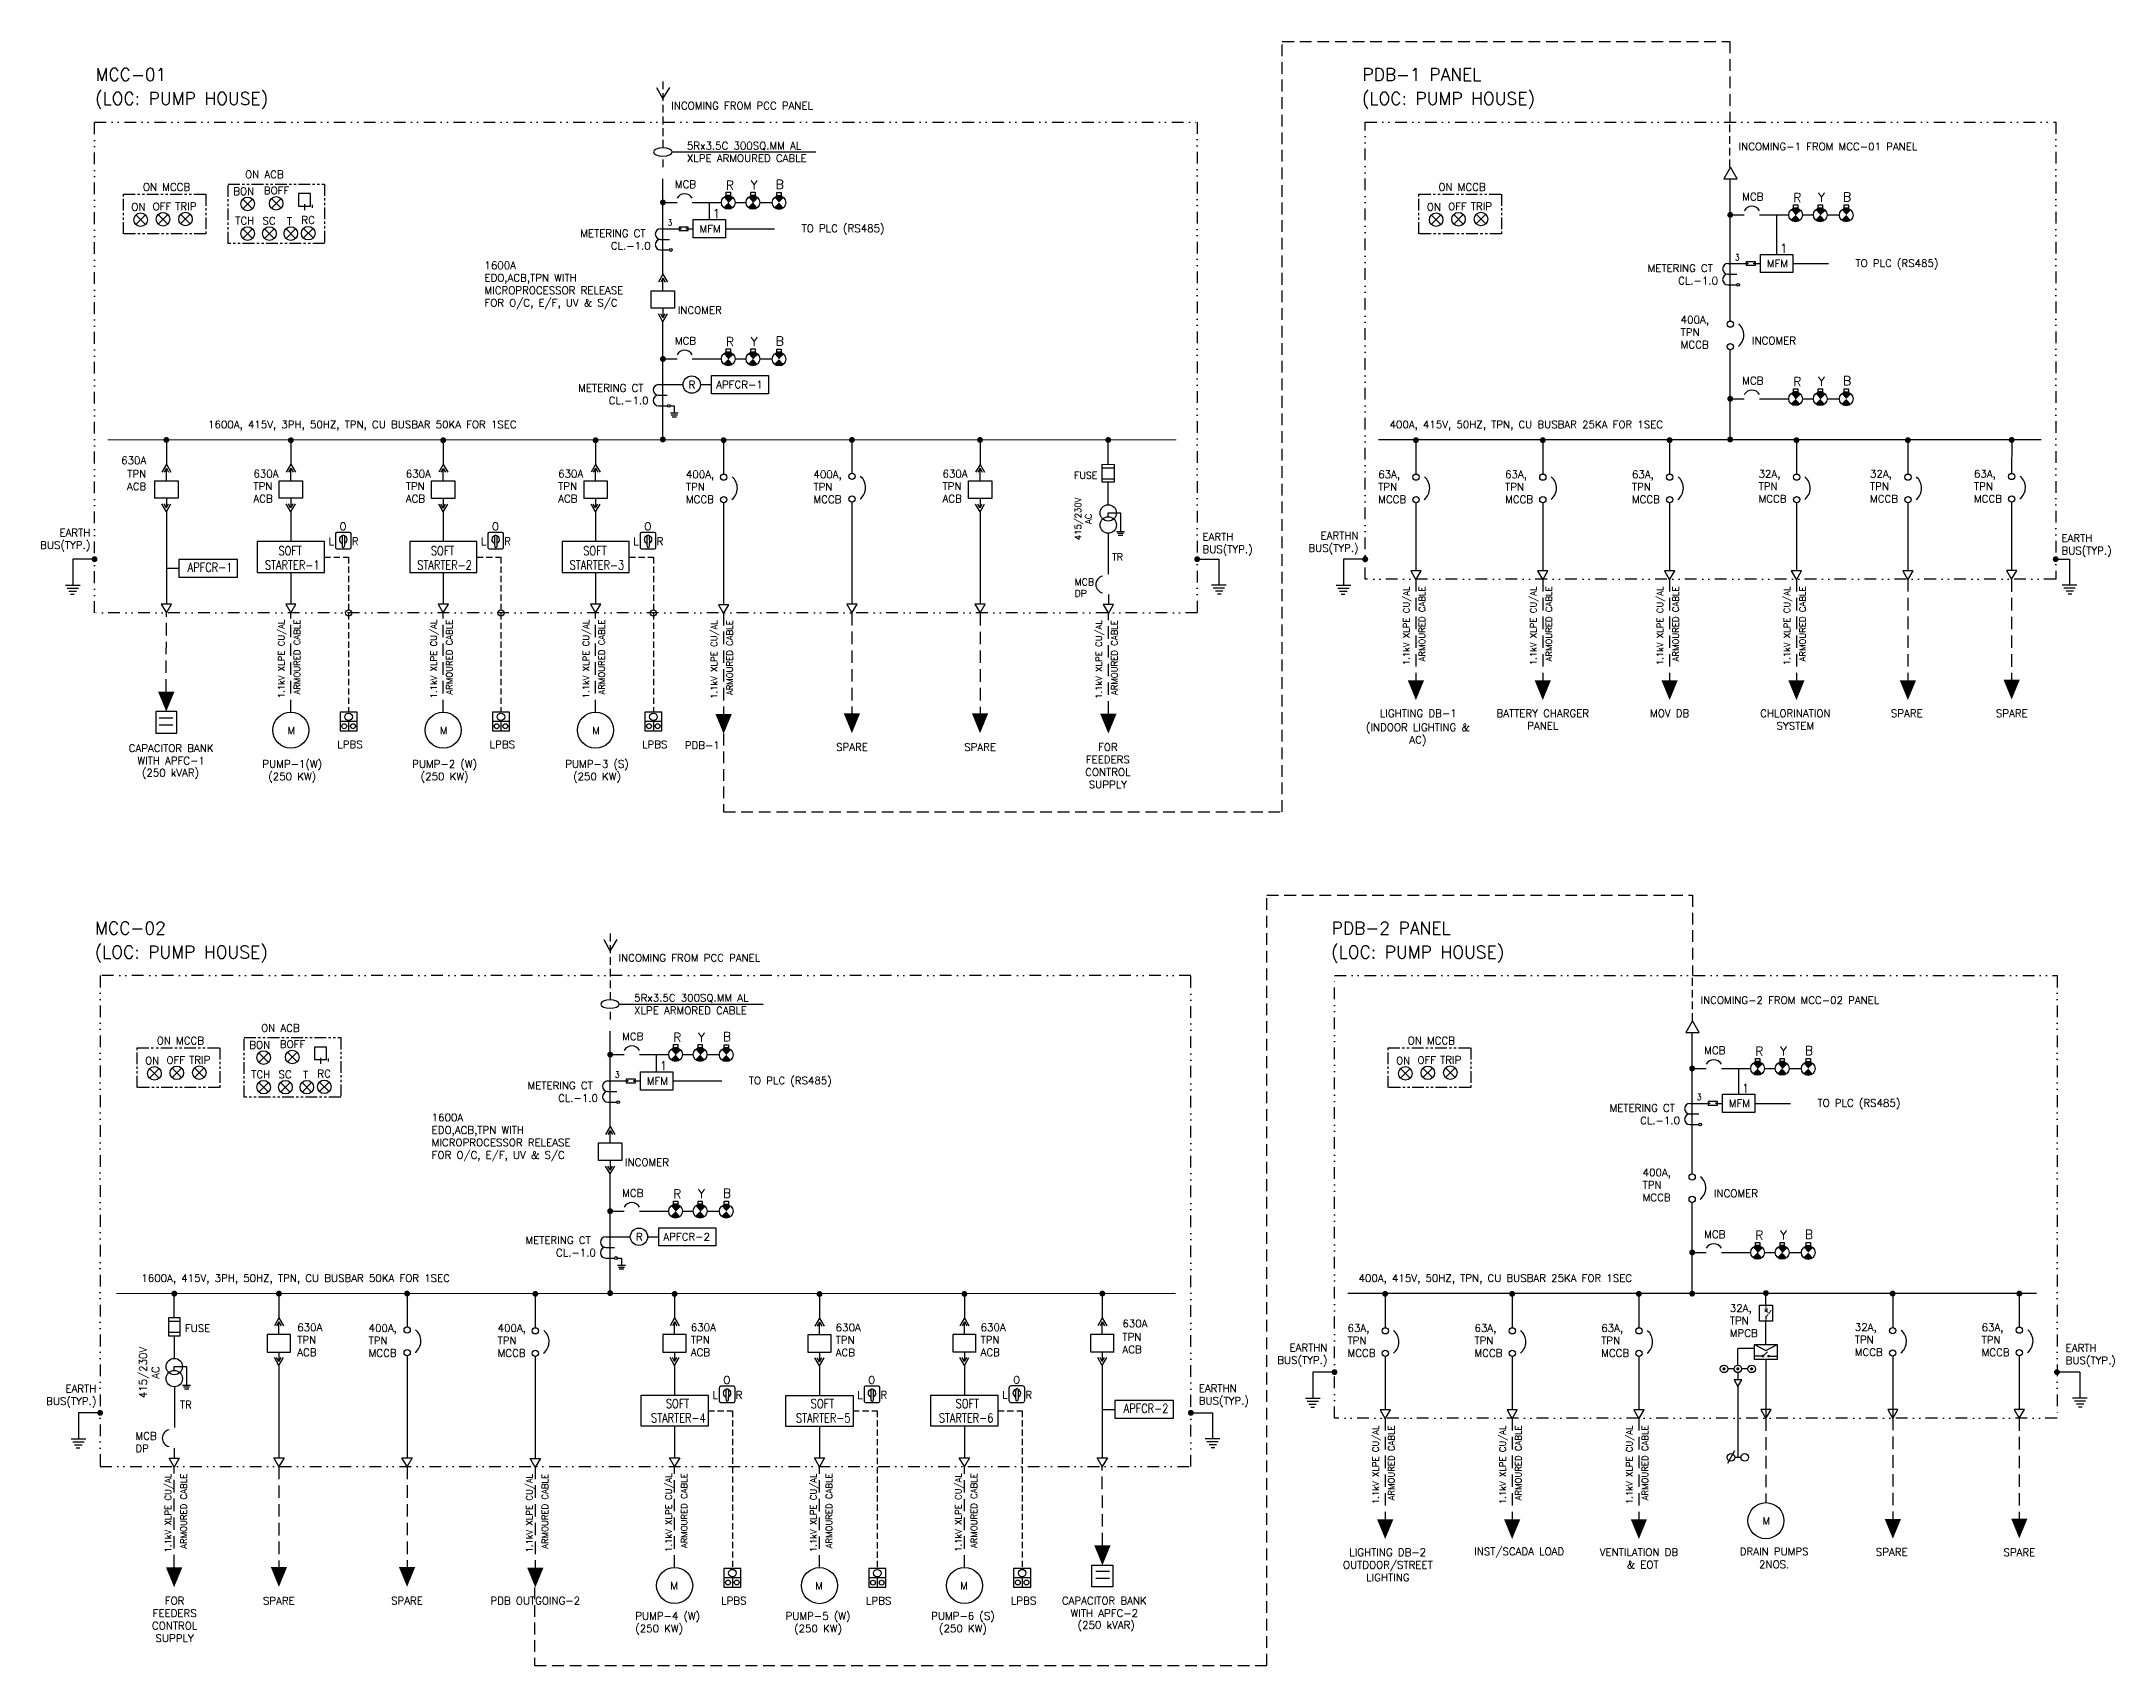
# Model space of a CAD drawing. Header units: metres. Extents: x -3672 to -87, y 1764 to 2695.
# Drawn here: x -2800 to -2136, y 1764 to 2284 of the extents above; entities that cross this region are included whole.
import ezdxf
from ezdxf.enums import TextEntityAlignment as Align

# ---------------------------------------------------------------- set-up
doc = ezdxf.new("R2010")
doc.units = ezdxf.units.M
doc.header["$MEASUREMENT"] = 0
for name, pattern in [('DASHED', [0.75, 0.5, -0.25]), ('DIVIDE2', [0.625, 0.25, -0.125, 0, -0.125, 0, -0.125]), ('HIDDEN', [0.375, 0.25, -0.125]), ('PHANTOM2', [1.25, 0.625, -0.125, 0.125, -0.125, 0.125, -0.125])]:
    doc.linetypes.add(name, pattern=pattern)
for name, color, linetype in [('2', 2, 'Continuous'), ('BUSBAR', 4, 'Continuous'), ('ELEC_SYM', 6, 'Continuous'), ('EQP', 3, 'Continuous'), ('LINE', 4, 'Continuous'), ('LOGO', 6, 'Continuous'), ('LOGO TEXT', 7, 'Continuous'), ('MPCB', 4, 'Continuous'), ('PANEL', 40, 'Continuous'), ('TEXT', 7, 'Continuous')]:
    doc.layers.add(name, color=color, linetype=linetype)
doc.layers.add('CABLE', color=30, linetype='Continuous', lineweight=20)
doc.styles.add('romans', font='Romans.shx')

msp = doc.modelspace()

# ---------------------------------------------------------------- texts
at = {"layer": 'LOGO', "style": 'romans'}
for s, p in [('MCC-01', (-2782.46, 2271.45)), ('PDB-1 PANEL', (-2377.09, 2271.45)), ('MCC-02', (-2782.6, 1998.23)), ('PDB-2 PANEL', (-2386.92, 1998.23))]:
    msp.add_text(s, height=4, dxfattribs=at).set_placement(p)
at = {"layer": 'TEXT', "lineweight": -3, "style": 'romans'}
for s, height, p in [('(LOC: PUMP HOUSE)', 4, (-2782.61, 2263.77)), ('(LOC: PUMP HOUSE)', 4, (-2377.24, 2263.77)), ('BON', 2.4, (-2738.39, 2234.87, -0.72)), ('BOFF', 2.4, (-2728.62, 2235.09, -0.72)), ('R', 2.88, (-2580.76, 2236.56)), ('Y', 2.88, (-2572.81, 2236.62)), ('B', 2.88, (-2564.8, 2236.82)), ('B', 2.88, (-2223.26, 2232.84)), ('ON', 2.4, (-2771.02, 2229.84, -0.72)), ('OFF', 2.4, (-2764.21, 2230, -0.72)), ('TRIP', 2.4, (-2756.94, 2230.06, -0.72)), ('1', 2.88, (-2585.06, 2227.47)), ('ON', 2.4, (-2356.46, 2229.84, -0.72)), ('OFF', 2.4, (-2349.65, 2230, -0.72)), ('TRIP', 2.4, (-2342.38, 2230.06, -0.72)), ('R', 2.88, (-2239.22, 2232.59)), ('Y', 2.88, (-2231.27, 2232.65)), ('TCH', 2.4, (-2737.76, 2225.45, -0.72)), ('SC', 2.4, (-2729.06, 2225.43, -0.72)), ('T', 2.4, (-2721.2, 2225.27, -0.72)), ('RC', 2.4, (-2716.62, 2225.67, -0.72)), ('TO PLC (RS485)', 2.4, (-2556.54, 2223)), ('1', 2.88, (-2243.52, 2216.33)), ('TO PLC (RS485)', 2.4, (-2219.29, 2211.85)), ('R', 2.88, (-2580.76, 2186.46)), ('Y', 2.88, (-2572.81, 2186.52)), ('B', 2.88, (-2564.8, 2186.71)), ('R', 2.88, (-2239.22, 2173.71)), ('Y', 2.88, (-2231.27, 2173.77)), ('B', 2.88, (-2223.26, 2173.96)), ('(LOC: PUMP HOUSE)', 4, (-2782.75, 1990.54)), ('(LOC: PUMP HOUSE)', 4, (-2387.07, 1990.54)), ('BON', 2.4, (-2733.27, 1961.64, -0.72)), ('BOFF', 2.4, (-2723.49, 1961.86, -0.72)), ('R', 2.88, (-2597.64, 1963.8)), ('Y', 2.88, (-2589.69, 1963.86)), ('B', 2.88, (-2581.68, 1964.05)), ('ON', 2.4, (-2766.6, 1956.61, -0.72)), ('OFF', 2.4, (-2759.79, 1956.78, -0.72)), ('TRIP', 2.4, (-2752.52, 1956.83, -0.72)), ('1', 2.88, (-2601.94, 1954.71)), ('ON', 2.4, (-2366.29, 1956.61, -0.72)), ('OFF', 2.4, (-2359.48, 1956.78, -0.72)), ('TRIP', 2.4, (-2352.21, 1956.83, -0.72)), ('R', 2.88, (-2251.39, 1959.36)), ('Y', 2.88, (-2243.44, 1959.42)), ('B', 2.88, (-2235.43, 1959.61)), ('TCH', 2.4, (-2732.64, 1952.22, -0.72)), ('SC', 2.4, (-2723.93, 1952.21, -0.72)), ('T', 2.4, (-2716.07, 1952.05, -0.72)), ('RC', 2.4, (-2711.5, 1952.45, -0.72)), ('TO PLC (RS485)', 2.4, (-2573.42, 1950.23)), ('1', 2.88, (-2255.69, 1947.53)), ('TO PLC (RS485)', 2.4, (-2231.46, 1943.06)), ('R', 2.88, (-2597.64, 1913.7)), ('Y', 2.88, (-2589.69, 1913.76)), ('B', 2.88, (-2581.68, 1913.95)), ('R', 2.88, (-2251.39, 1900.48)), ('Y', 2.88, (-2243.44, 1900.54)), ('B', 2.88, (-2235.43, 1900.74))]:
    msp.add_text(s, height=height, dxfattribs=at).set_placement(p)
for s, p in [('ON ACB', (-2728.45, 2241.47)), ('ON MCCB', (-2759.75, 2237.43)), ('ON MCCB', (-2345.19, 2237.43)), ('R', (-2591.6, 2174.19)), ('ON MCCB', (-2755.33, 1964.21)), ('ON ACB', (-2723.33, 1968.25)), ('ON MCCB', (-2355.02, 1964.21)), ('R', (-2608.48, 1901.43))]:
    msp.add_text(s, height=2.4, dxfattribs=at).set_placement(p, align=Align.MIDDLE)
for p in [(-2593.69, 2238.3), (-2252.15, 2234.33), (-2593.68, 2188.2), (-2252.15, 2175.45), (-2610.57, 1965.54), (-2264.32, 1961.1), (-2610.57, 1915.44), (-2264.32, 1902.22)]:
    msp.add_text('MCB', height=2.4, rotation=360, dxfattribs=at).set_placement(p, align=Align.MIDDLE)
at = {"layer": 'TEXT', "lineweight": -3, "style": 'romans', "width": 0.8}
for p in [(-2599.34, 2225.08), (-2257.8, 2213.94), (-2616.22, 1952.32), (-2269.97, 1945.15)]:
    msp.add_text('3', height=2, dxfattribs=at).set_placement(p)
at = {"layer": 'TEXT', "lineweight": -3, "style": 'romans'}
for s, p in [('MFM', (-2585.81, 2224.07)), ('MFM', (-2244.27, 2212.93)), ('APFCR-1', (-2576.41, 2174.19)), ('MFM', (-2602.69, 1951.31)), ('MFM', (-2256.44, 1944.13)), ('APFCR-2', (-2593.29, 1901.43))]:
    msp.add_text(s, height=2.4, dxfattribs=at).set_placement(p, align=Align.MIDDLE_CENTER)
for s, height, p in [('FUSE', 2.2, (-2461.89, 2144.06)), ('TR', 2.2, (-2453.69, 2117.91)), ('TR', 2.4, (-2751.65, 1846.48))]:
    msp.add_text(s, height=height, dxfattribs=at).set_placement(p, align=Align.RIGHT)
at = {"layer": 'TEXT', "lineweight": -3, "style": 'romans', "width": 0.8}
for s, p in [('APFCR-1', (-2738.67, 2114.28)), ('STARTER-1', (-2710.81, 2114.99)), ('SOFT', (-2716.43, 2119.57)), ('STARTER-2', (-2662.05, 2114.99)), ('SOFT', (-2667.67, 2119.57)), ('STARTER-3', (-2613.29, 2114.99)), ('SOFT', (-2618.91, 2119.57)), ('STARTER-4', (-2587.23, 1842.03)), ('SOFT', (-2592.48, 1846.61)), ('STARTER-5', (-2540.87, 1841.99)), ('SOFT', (-2546.11, 1846.57)), ('STARTER-6', (-2495.16, 1842.03)), ('SOFT', (-2499.75, 1846.61)), ('APFCR-2', (-2439.16, 1845.07))]:
    msp.add_text(s, height=2.88, dxfattribs=at).set_placement(p, align=Align.RIGHT)
at = {"layer": 'TEXT', "lineweight": -3, "style": 'romans'}
for s, p in [('CHLORINATION', (-2238.54, 2070.16)), ('SPARE', (-2202.88, 2070.16)), ('SPARE', (-2169.28, 2070.16)), ('SYSTEM', (-2238.54, 2066.15)), ('SPARE', (-2540.4, 2059.37)), ('SPARE', (-2499.4, 2059.35)), ('SPARE', (-2207.69, 1801.74)), ('SPARE', (-2166.84, 1801.64)), ('SPARE', (-2723.82, 1786.13)), ('SPARE', (-2682.81, 1786.15))]:
    msp.add_text(s, height=2.4, dxfattribs=at).set_placement(p, align=Align.TOP_CENTER)
for s, insert, char_height, width, attachment_point in [('INCOMING FROM PCC PANEL', (-2598.24, 2263.46), 2.4, 55.0614, 4), ('5Rx3.5C 300SQ.MM AL XLPE ARMOURED CABLE', (-2593.24, 2248.65), 2.4, 48.9829, 4), ('METERING CT  CL.-1.0', (-2604.82, 2220.6), 2.4, 27.6114, 6), ('1600A\\PEDO,ACB,TPN WITH\\PMICROPROCESSOR RELEASE\\PFOR O/C, E/F, UV & S/C', (-2658.02, 2205.96), 2.4, 54.0273, 4), ('METERING CT  CL.-1.0', (-2263.28, 2209.45), 2.4, 27.6114, 6), ('400A,\\PTPN\\PMCCB ', (-2275.23, 2196.16), 2.4, 5.4585, 1), ('METERING CT  CL.-1.0', (-2605.5, 2171.1), 2.4, 27.6114, 6), ('1600A, 415V, 3PH, 50HZ, TPN, CU BUSBAR 50KA FOR 1SEC', (-2746.46, 2161.05), 2.4, 118.9474, 4), ('400A, 415V, 50HZ, TPN, CU BUSBAR 25KA FOR 1SEC', (-2368.39, 2161.05), 2.4, 118.9474, 4), ('630A', (-2766.24, 2151.13), 2.4, 5.4585, 3), ('TPN\\PACB', (-2766.24, 2146.8), 2.4, 5.4585, 3), ('630A\\PTPN\\PACB ', (-2731.95, 2146.87), 2.4, 5.4585, 1), ('630A\\PTPN\\PACB ', (-2683.19, 2146.87), 2.4, 5.4585, 1), ('630A\\PTPN\\PACB ', (-2634.43, 2146.87), 2.4, 5.4585, 1), ('400A,\\PTPN\\PMCCB ', (-2593.54, 2146.66), 2.4, 5.4585, 1), ('400A,\\PTPN\\PMCCB ', (-2552.74, 2146.66), 2.4, 5.4585, 1), ('630A\\PTPN\\PACB ', (-2511.44, 2146.87), 2.4, 5.4585, 1), ('63A,\\PTPN\\PMCCB ', (-2372.01, 2146.66), 2.4, 5.4585, 1), ('63A,\\PTPN\\PMCCB ', (-2331.42, 2146.66), 2.4, 5.4585, 1), ('63A,\\PTPN\\PMCCB ', (-2290.83, 2146.66), 2.4, 5.4585, 1), ('32A,\\PTPN\\PMCCB ', (-2250.3, 2146.85), 2.4, 5.4585, 1), ('32A,\\PTPN\\PMCCB ', (-2214.64, 2146.85), 2.4, 5.4585, 1), ('63A,\\PTPN\\PMCCB ', (-2181.37, 2146.85), 2.4, 5.4585, 1), ('\\pxqr;EARTH BUS(TYP.)', (-2784.14, 2128.01), 2.4, 5.4585, 3), ('\\pxql;EARTH BUS(TYP.)', (-2422.78, 2126.68), 2.4, 5.4585, 3), ('\\pxqr;EARTHN BUS(TYP.)', (-2378.31, 2127.05), 2.4, 5.4585, 3), ('\\pxql;EARTH BUS(TYP.)', (-2147.91, 2126.25), 2.4, 5.4585, 3), ('MCB DP', (-2469.18, 2112.11), 2.2, 6.7429, 1), ('LIGHTING DB-1', (-2359.2, 2070.18), 2.4, 37.9252, 2), ('BATTERY CHARGER\\PPANEL', (-2319.35, 2070.18), 2.4, 37.9252, 2), ('MOV DB', (-2278.76, 2070.18), 2.4, 37.9252, 2), ('M', (-2719.83, 2064.7), 2.4, 21.9429, 2), ('M', (-2671.07, 2064.7), 2.4, 21.9429, 2), ('M', (-2622.31, 2064.7), 2.4, 21.9429, 2), ('(INDOOR LIGHTING & AC)', (-2359.33, 2065.7), 2.4, 37.9252, 2), ('CAPACITOR BANK WITH APFC-1', (-2758.28, 2059.01), 2.4, 33.6354, 2), ('PDB-1', (-2588.31, 2059.96), 2.4, 37.9252, 2), ('FOR\\PFEEDERS CONTROL SUPPLY', (-2458.53, 2059.37), 2.4, 22.3612, 2), ('\\pxi-3,l4,t4;(250 kVAR)', (-2759.68, 2051.16), 2.4, 30.7949, 2), ('PUMP-1(W)\\P(250 KW)', (-2719.52, 2053.97), 2.4, 21.9429, 2), ('PUMP-2 (W)\\P(250 KW)', (-2670.76, 2053.97), 2.4, 24.539, 2), ('PUMP-3 (S)\\P(250 KW)', (-2621.99, 2053.97), 2.4, 23.7667, 2), ('INCOMING FROM PCC PANEL', (-2615.12, 1990.7), 2.4, 55.0614, 4), ('5Rx3.5C 300SQ.MM AL XLPE ARMORED CABLE', (-2610.12, 1975.89), 2.4, 48.9829, 4), ('METERING CT  CL.-1.0', (-2621.7, 1947.83), 2.4, 27.6114, 6), ('METERING CT  CL.-1.0', (-2275.45, 1940.66), 2.4, 27.6114, 6), ('1600A\\PEDO,ACB,TPN WITH\\PMICROPROCESSOR RELEASE\\PFOR O/C, E/F, UV & S/C', (-2674.9, 1933.2), 2.4, 54.0273, 4), ('400A,\\PTPN\\PMCCB ', (-2287.4, 1923.22), 2.4, 5.4585, 1), ('METERING CT  CL.-1.0', (-2622.38, 1898.34), 2.4, 27.6114, 6), ('1600A, 415V, 3PH, 50HZ, TPN, CU BUSBAR 50KA FOR 1SEC', (-2767.81, 1887.83), 2.4, 117.0872, 4), ('400A, 415V, 50HZ, TPN, CU BUSBAR 25KA FOR 1SEC', (-2378.3, 1887.83), 2.4, 118.9474, 4), ('32A,\\PTPN\\PMPCB ', (-2259.51, 1879.8), 2.4, 5.4585, 1), ('FUSE', (-2753.88, 1873.36), 2.4, 5.4585, 1), ('630A\\PTPN\\PACB ', (-2717.92, 1873.64), 2.4, 5.4585, 1), ('400A,\\PTPN\\PMCCB ', (-2695.08, 1873.43), 2.4, 5.4585, 1), ('400A,\\PTPN\\PMCCB ', (-2653.8, 1873.43), 2.4, 5.4585, 1), ('630A\\PTPN\\PACB ', (-2591.98, 1873.65), 2.4, 5.4585, 1), ('630A\\PTPN\\PACB ', (-2545.62, 1873.58), 2.4, 5.4585, 1), ('630A\\PTPN\\PACB ', (-2499.25, 1873.65), 2.4, 5.4585, 1), ('630A', (-2453.87, 1874.86), 2.4, 5.4585, 1), ('63A,\\PTPN\\PMCCB ', (-2381.84, 1873.43), 2.4, 5.4585, 1), ('63A,\\PTPN\\PMCCB ', (-2341.22, 1873.43), 2.4, 5.4585, 1), ('63A,\\PTPN\\PMCCB ', (-2300.66, 1873.43), 2.4, 5.4585, 1), ('32A,\\PTPN\\PMCCB ', (-2219.51, 1873.7), 2.4, 5.4585, 1), ('63A,\\PTPN\\PMCCB ', (-2178.93, 1873.63), 2.4, 5.4585, 1), ('TPN\\PACB', (-2453.87, 1870.57), 2.4, 5.4585, 1), ('\\pxqr;EARTHN BUS(TYP.)', (-2388.27, 1867.14), 2.4, 5.4585, 3), ('\\pxql;EARTH BUS(TYP.)', (-2146.57, 1867.04), 2.4, 5.4585, 3), ('\\pxqr;EARTH BUS(TYP.)', (-2782.23, 1854.01), 2.4, 5.4585, 3), ('\\pxql;EARTHN BUS(TYP.)', (-2423.98, 1854.14), 2.4, 5.4585, 3), ('MCB DP', (-2769.7, 1838.88), 2.4, 6.7429, 1), ('M', (-2247.82, 1811.7), 2.4, 37.9252, 2), ('OUTDOOR/STREET LIGHTING', (-2368.93, 1797.59), 2.4, 37.9252, 2), ('LIGHTING DB-2', (-2368.99, 1801.65), 2.4, 37.9252, 2), ('INST/SCADA LOAD', (-2326.91, 1801.93), 2.4, 37.9252, 2), ('VENTILATION DB\\P\\pxi-3,l4,t4;&^IEOT', (-2288.59, 1801.66), 2.4, 37.9252, 2), ('DRAIN PUMPS', (-2245.31, 1801.91), 2.4, 29.6701, 2), ('2NOS.', (-2245.31, 1797.78), 2.4, 29.6701, 2), ('FOR\\PFEEDERS CONTROL SUPPLY', (-2757.16, 1786.15), 2.4, 22.3612, 2), ('PDB OUTGOING-2', (-2641.75, 1786.15), 2.4, 37.4226, 2), ('M', (-2550.94, 1790.93), 2.4, 21.9429, 2), ('M', (-2504.57, 1790.97), 2.4, 21.9429, 2), ('CAPACITOR BANK WITH APFC-2', (-2459.66, 1786.15), 2.4, 30.7949, 2), ('\\pxqj;PUMP-4 (W)\\P(250 KW)', (-2597.62, 1781.27), 2.4, 24.2885, 2), ('PUMP-5 (W)\\P(250 KW)', (-2551.26, 1781.24), 2.4, 24.3251, 2), ('PUMP-6 (S)\\P(250 KW)', (-2504.89, 1781.27), 2.4, 24.6916, 2), ('\\pxi-3,l4,t4;(250 kVAR)', (-2460.24, 1778.38), 2.4, 30.7949, 2)]:
    msp.add_mtext(s, dxfattribs=dict(at, insert=insert, char_height=char_height, width=width, attachment_point=attachment_point))
at = {"layer": 'TEXT', "lineweight": -3, "char_height": 2.4, "attachment_point": 4, "line_spacing_factor": 1.5, "style": 'romans'}
for s, insert, width in [('INCOMING-1 FROM MCC-01 PANEL ', (-2256.7, 2250.37), 65.8845), ('INCOMER', (-2596.16, 2198.03), 28.3809), ('INCOMER', (-2252.41, 2188.26), 28.3809), ('INCOMING-2 FROM MCC-02 PANEL ', (-2268.87, 1977.14), 65.8845), ('INCOMER', (-2613.04, 1925.27), 28.3809), ('INCOMER', (-2264.58, 1915.33), 28.3809)]:
    msp.add_mtext(s, dxfattribs=dict(at, insert=insert, width=width))
at = {"layer": 'TEXT', "lineweight": -3, "width": 5.4585, "attachment_point": 5, "rotation": 90, "style": 'romans'}
for insert, char_height in [((-2466.41, 2131.21), 2), ((-2765.27, 1857.98), 2.4)]:
    msp.add_mtext('415/230V AC', dxfattribs=dict(at, insert=insert, char_height=char_height))
at = {"layer": 'TEXT', "lineweight": -3, "char_height": 2, "width": 35.8336, "attachment_point": 6, "rotation": 90, "line_spacing_factor": 1.5, "style": 'romans'}
for insert in [(-2360.5, 2109.58), (-2319.91, 2109.58), (-2279.32, 2109.58), (-2238.74, 2109.58), (-2720.53, 2098.99), (-2671.77, 2098.95), (-2623.01, 2098.98), (-2582.03, 2098.78), (-2458.92, 2098.8), (-2370.33, 1841.06), (-2329.71, 1841.06), (-2289.16, 1841.06), (-2756.76, 1825.58), (-2641.18, 1825.55), (-2596.61, 1825.75), (-2550.24, 1825.69), (-2503.88, 1825.77)]:
    msp.add_mtext('1.1kV XLPE CU/AL\\P ARMOURED CABLE', dxfattribs=dict(at, insert=insert))
at = {"layer": 'TEXT', "lineweight": -3, "ltscale": 1.5, "insert": (-2597.31, 1790.97), "char_height": 2.4, "width": 21.9429, "attachment_point": 2, "style": 'romans'}
msp.add_mtext('M', dxfattribs=at)

# ---------------------------------------------------------------- blocks, each defined once
blk = doc.blocks.new('tr')
for p, q in [((0, 0), (-1.71, -2.95)), ((1.71, -2.95), (0, 0)), ((-1.71, -2.95), (1.71, -2.95))]:
    blk.add_line(p, q)
blk = doc.blocks.new('Ect')
at = {"color": 0, "linetype": 'ByBlock'}
for p, q in [((0, 3), (2.5, 3)), ((0, 0), (2.5, 0)), ((0, -3), (2.5, -3))]:
    blk.add_line(p, q, dxfattribs=at)
for centre in [(0, 1.5), (0, -1.5)]:
    blk.add_arc(centre, 1.5, 90, 270, dxfattribs=at)
blk = doc.blocks.new('CG')
blk.add_lwpolyline([(0, 375), (-217, 0), (217, 0)], close=True)
blk = doc.blocks.new('LAMP')
at = {"layer": '2', "color": 3, "ltscale": 100, "const_width": 0.565}
for points in [[(1529.45, -334.83, 1), (1529.45, -334.28, 1)], [(1534.36, -334.83, 1), (1534.36, -334.28, 1)], [(1539.28, -334.83, 1), (1539.28, -334.28, 1)]]:
    blk.add_lwpolyline(points, format="xyb", close=True, dxfattribs=at)
at = {"layer": 'EQP', "color": 3, "linetype": 'Continuous', "ltscale": 100}
for p, q in [((1533.02, -334.55), (1530.79, -334.55)), ((1537.94, -334.55), (1535.7, -334.55))]:
    blk.add_line(p, q, dxfattribs=at)
for centre in [(1529.45, -334.55), (1534.36, -334.55), (1539.28, -334.55)]:
    blk.add_circle(centre, 1.34, dxfattribs=at)
blk = doc.blocks.new('Lamp new')
at = {"color": 6}
blk.add_blockref('LAMP', (-1534.36, 334.55), dxfattribs=at)
blk = doc.blocks.new('START STOP')
at = {"layer": 'EQP', "linetype": 'Continuous', "ltscale": 500}
for p, q in [((1660.91, -328.96), (1660.91, -335.94)), ((1659.7, -333.64), (1657.26, -338.14)), ((1662.02, -335.94), (1659.79, -335.94))]:
    blk.add_line(p, q, dxfattribs=at)
for centre in [(1658.45, -335.94), (1663.36, -335.94)]:
    blk.add_circle(centre, 1.34, dxfattribs=at)
blk = doc.blocks.new('start stop button')
at = {"color": 6}
blk.add_blockref('START STOP', (-1660.91, 335.94), dxfattribs=at)
blk = doc.blocks.new('LPBS')
at = {"color": 7, "lineweight": -3, "ltscale": 8}
for p, q in [((-2695.25, 2063.5), (-2700.75, 2063.5)), ((-2698, 2063.5), (-2698, 2060.5))]:
    blk.add_line(p, q, dxfattribs=at)
blk.add_lwpolyline([(-2695.25, 2066.5), (-2700.75, 2066.5), (-2700.75, 2060.5), (-2695.25, 2060.5)], close=True, dxfattribs=at)
at = {"color": 10, "lineweight": -3, "ltscale": 8}
blk.add_circle((-2698, 2065), 1.2, dxfattribs=at)
at = {"color": 7, "lineweight": -3, "ltscale": 8}
for centre in [(-2699.39, 2062), (-2696.61, 2062)]:
    blk.add_circle(centre, 0.778, dxfattribs=at)
at = {"layer": 'TEXT', "lineweight": -3, "insert": (-2697.55, 2057.37), "char_height": 2.4, "width": 3.8005, "attachment_point": 2, "style": 'romans'}
blk.add_mtext('LPBS', dxfattribs=at)
blk = doc.blocks.new('LOR')
at = {"color": 7}
blk.add_lwpolyline([(-2703.99, 2131.63), (-2700.5, 2131.63, -0.414214), (-2699.82, 2130.95), (-2699.82, 2126.77, -0.414214), (-2700.5, 2126.1), (-2703.99, 2126.1, -0.414214), (-2704.67, 2126.77), (-2704.67, 2130.95, -0.414214)], format="xyb", close=True, dxfattribs=at)
for points in [[(-2702.61, 2130.41, 0.039201), (-2702.57, 2126.86)], [(-2701.88, 2130.41, -0.039113), (-2701.92, 2126.87)]]:
    blk.add_lwpolyline(points, format="xyb", dxfattribs=at)
for centre, radius, start, end in [((-2702.25, 2129.21), 1.24, 107.43426, 250.45832), ((-2702.25, 2130.13), 0.462, 37.382, 142.618), ((-2702.25, 2129.21), 1.24, 289.32515, 72.78197), ((-2702.25, 2127.19), 0.462, 225.90647, 315.48952)]:
    blk.add_arc(centre, radius, start, end, dxfattribs=at)
at = {"layer": 'TEXT', "lineweight": -3, "char_height": 2.4, "width": 3.8005, "attachment_point": 2, "style": 'romans'}
for s, insert in [('L', (-2706.07, 2129.85)), ('O', (-2702.33, 2134.64)), ('R', (-2698.44, 2129.85))]:
    blk.add_mtext(s, dxfattribs=dict(at, insert=insert))

# ---------------------------------------------------------------- hatches: boundary and pattern name
at = {"linetype": 'DASHED', "lineweight": -3, "ltscale": 700}
h = msp.add_hatch(color=30, dxfattribs=at)
h.paths.add_polyline_path([(-2558.85, 2224.06), (-2565.22, 2225.37), (-2565.21, 2222.72)], flags=17)
edge = h.paths.add_edge_path(flags=17)
edge.add_line((-2558.85, 2224.06), (-2565.22, 2225.37))
edge.add_line((-2565.21, 2222.72), (-2565.22, 2225.37))
edge.add_line((-2565.21, 2222.72), (-2558.85, 2224.06))
h = msp.add_hatch(color=30, dxfattribs=at)
h.paths.add_polyline_path([(-2221.6, 2212.91), (-2227.96, 2214.22), (-2227.96, 2211.57)], flags=17)
edge = h.paths.add_edge_path(flags=17)
edge.add_line((-2221.6, 2212.91), (-2227.96, 2214.22))
edge.add_line((-2227.96, 2211.57), (-2227.96, 2214.22))
edge.add_line((-2227.96, 2211.57), (-2221.6, 2212.91))
h = msp.add_hatch(color=30, dxfattribs=at)
h.paths.add_polyline_path([(-2575.73, 1951.29), (-2582.1, 1952.61), (-2582.09, 1949.95)], flags=17)
edge = h.paths.add_edge_path(flags=17)
edge.add_line((-2575.73, 1951.29), (-2582.1, 1952.61))
edge.add_line((-2582.09, 1949.95), (-2582.1, 1952.61))
edge.add_line((-2582.09, 1949.95), (-2575.73, 1951.29))
h = msp.add_hatch(color=30, dxfattribs=at)
h.paths.add_polyline_path([(-2233.77, 1944.12), (-2240.13, 1945.43), (-2240.13, 1942.78)], flags=17)
edge = h.paths.add_edge_path(flags=17)
edge.add_line((-2233.77, 1944.12), (-2240.13, 1945.43))
edge.add_line((-2240.13, 1942.78), (-2240.13, 1945.43))
edge.add_line((-2240.13, 1942.78), (-2233.77, 1944.12))
at = {"layer": 'ELEC_SYM', "lineweight": -3}
h = msp.add_hatch(color=1, dxfattribs=at)
h.paths.add_polyline_path([(-2578.45, 2234.05, 0.395544), (-2581.44, 2234.15), (-2580, 2232.5)])
h.paths.add_polyline_path([(-2580, 2232.5), (-2581.55, 2230.95, 0.395108), (-2578.55, 2230.85)])
h = msp.add_hatch(color=2, dxfattribs=at)
h.paths.add_polyline_path([(-2570.57, 2234.05, 0.395544), (-2573.56, 2234.15), (-2572.12, 2232.5)])
h.paths.add_polyline_path([(-2572.12, 2232.5), (-2573.66, 2230.95, 0.395108), (-2570.67, 2230.85)])
h = msp.add_hatch(color=5, dxfattribs=at)
h.paths.add_polyline_path([(-2562.21, 2234, 0.395544), (-2565.21, 2234.09), (-2563.76, 2232.45)])
h.paths.add_polyline_path([(-2563.76, 2232.45), (-2565.31, 2230.9, 0.395108), (-2562.32, 2230.8)])
h = msp.add_hatch(color=1, dxfattribs=at)
h.paths.add_polyline_path([(-2236.91, 2230.07, 0.395544), (-2239.91, 2230.17), (-2238.46, 2228.52)])
h.paths.add_polyline_path([(-2238.46, 2228.52), (-2240.01, 2226.97, 0.395108), (-2237.01, 2226.88)])
h = msp.add_hatch(color=2, dxfattribs=at)
h.paths.add_polyline_path([(-2229.03, 2230.07, 0.395544), (-2232.02, 2230.17), (-2230.58, 2228.52)])
h.paths.add_polyline_path([(-2230.58, 2228.52), (-2232.12, 2226.97, 0.395108), (-2229.13, 2226.88)])
h = msp.add_hatch(color=5, dxfattribs=at)
h.paths.add_polyline_path([(-2220.68, 2230.02, 0.395544), (-2223.67, 2230.12), (-2222.23, 2228.47)])
h.paths.add_polyline_path([(-2222.23, 2228.47), (-2223.77, 2226.92, 0.395108), (-2220.78, 2226.82)])
h = msp.add_hatch(color=1, dxfattribs=at)
h.paths.add_polyline_path([(-2578.45, 2183.94, 0.395544), (-2581.44, 2184.04), (-2580, 2182.4)])
h.paths.add_polyline_path([(-2580, 2182.4), (-2581.54, 2180.85, 0.395108), (-2578.55, 2180.75)])
h = msp.add_hatch(color=2, dxfattribs=at)
h.paths.add_polyline_path([(-2570.56, 2183.94, 0.395544), (-2573.56, 2184.04), (-2572.11, 2182.4)])
h.paths.add_polyline_path([(-2572.11, 2182.4), (-2573.66, 2180.85, 0.395108), (-2570.67, 2180.75)])
h = msp.add_hatch(color=5, dxfattribs=at)
h.paths.add_polyline_path([(-2562.21, 2183.89, 0.395544), (-2565.21, 2183.99), (-2563.76, 2182.34)])
h.paths.add_polyline_path([(-2563.76, 2182.34), (-2565.31, 2180.79, 0.395108), (-2562.32, 2180.7)])
h = msp.add_hatch(color=1, dxfattribs=at)
h.paths.add_polyline_path([(-2236.91, 2171.19, 0.395544), (-2239.91, 2171.29), (-2238.46, 2169.64)])
h.paths.add_polyline_path([(-2238.46, 2169.64), (-2240.01, 2168.09, 0.395108), (-2237.01, 2168)])
h = msp.add_hatch(color=2, dxfattribs=at)
h.paths.add_polyline_path([(-2229.03, 2171.19, 0.395544), (-2232.02, 2171.29), (-2230.58, 2169.64)])
h.paths.add_polyline_path([(-2230.58, 2169.64), (-2232.12, 2168.09, 0.395108), (-2229.13, 2168)])
h = msp.add_hatch(color=5, dxfattribs=at)
h.paths.add_polyline_path([(-2220.68, 2171.14, 0.395544), (-2223.67, 2171.24), (-2222.23, 2169.59)])
h.paths.add_polyline_path([(-2222.23, 2169.59), (-2223.77, 2168.04, 0.395108), (-2220.78, 2167.95)])
h = msp.add_hatch(color=1, dxfattribs=at)
h.paths.add_polyline_path([(-2595.33, 1961.29, 0.395544), (-2598.33, 1961.38), (-2596.88, 1959.74)])
h.paths.add_polyline_path([(-2596.88, 1959.74), (-2598.43, 1958.19, 0.395108), (-2595.43, 1958.09)])
h = msp.add_hatch(color=2, dxfattribs=at)
h.paths.add_polyline_path([(-2587.45, 1961.29, 0.395544), (-2590.44, 1961.38), (-2589, 1959.74)])
h.paths.add_polyline_path([(-2589, 1959.74), (-2590.54, 1958.19, 0.395108), (-2587.55, 1958.09)])
h = msp.add_hatch(color=5, dxfattribs=at)
h.paths.add_polyline_path([(-2579.1, 1961.23, 0.395544), (-2582.09, 1961.33), (-2580.65, 1959.68)])
h.paths.add_polyline_path([(-2580.65, 1959.68), (-2582.19, 1958.13, 0.395108), (-2579.2, 1958.04)])
h = msp.add_hatch(color=1, dxfattribs=at)
h.paths.add_polyline_path([(-2249.08, 1956.85, 0.395544), (-2252.08, 1956.94), (-2250.63, 1955.3)])
h.paths.add_polyline_path([(-2250.63, 1955.3), (-2252.18, 1953.75, 0.395108), (-2249.18, 1953.65)])
h = msp.add_hatch(color=2, dxfattribs=at)
h.paths.add_polyline_path([(-2241.2, 1956.85, 0.395544), (-2244.19, 1956.94), (-2242.75, 1955.3)])
h.paths.add_polyline_path([(-2242.75, 1955.3), (-2244.29, 1953.75, 0.395108), (-2241.3, 1953.65)])
h = msp.add_hatch(color=5, dxfattribs=at)
h.paths.add_polyline_path([(-2232.85, 1956.79, 0.395544), (-2235.84, 1956.89), (-2234.4, 1955.25)])
h.paths.add_polyline_path([(-2234.4, 1955.25), (-2235.94, 1953.69, 0.395108), (-2232.95, 1953.6)])
h = msp.add_hatch(color=1, dxfattribs=at)
h.paths.add_polyline_path([(-2595.33, 1911.18, 0.395544), (-2598.32, 1911.28), (-2596.88, 1909.63)])
h.paths.add_polyline_path([(-2596.88, 1909.63), (-2598.42, 1908.08, 0.395108), (-2595.43, 1907.99)])
h = msp.add_hatch(color=2, dxfattribs=at)
h.paths.add_polyline_path([(-2587.44, 1911.18, 0.395544), (-2590.44, 1911.28), (-2588.99, 1909.63)])
h.paths.add_polyline_path([(-2588.99, 1909.63), (-2590.54, 1908.08, 0.395108), (-2587.55, 1907.99)])
h = msp.add_hatch(color=5, dxfattribs=at)
h.paths.add_polyline_path([(-2579.09, 1911.13, 0.395544), (-2582.09, 1911.23), (-2580.64, 1909.58)])
h.paths.add_polyline_path([(-2580.64, 1909.58), (-2582.19, 1908.03, 0.395108), (-2579.2, 1907.93)])
h = msp.add_hatch(color=1, dxfattribs=at)
h.paths.add_polyline_path([(-2249.08, 1897.97, 0.395544), (-2252.08, 1898.07), (-2250.63, 1896.42)])
h.paths.add_polyline_path([(-2250.63, 1896.42), (-2252.18, 1894.87, 0.395108), (-2249.18, 1894.77)])
h = msp.add_hatch(color=2, dxfattribs=at)
h.paths.add_polyline_path([(-2241.2, 1897.97, 0.395544), (-2244.19, 1898.07), (-2242.75, 1896.42)])
h.paths.add_polyline_path([(-2242.75, 1896.42), (-2244.29, 1894.87, 0.395108), (-2241.3, 1894.77)])
h = msp.add_hatch(color=5, dxfattribs=at)
h.paths.add_polyline_path([(-2232.85, 1897.91, 0.395544), (-2235.84, 1898.01), (-2234.4, 1896.37)])
h.paths.add_polyline_path([(-2234.4, 1896.37), (-2235.94, 1894.82, 0.395108), (-2232.95, 1894.72)])

# ---------------------------------------------------------------- linework, layer by layer
at = {"color": 4, "linetype": 'HIDDEN', "lineweight": -3, "ltscale": 10}
for p, q in [((-2600.84, 2249.98), (-2600.84, 2272)), ((-2259.46, 2243.74), (-2259.46, 2258.23)), ((-2600.84, 2243.74), (-2600.84, 2247.33)), ((-2617.72, 1977.22), (-2617.72, 1999.24)), ((-2271.47, 1970.51), (-2271.47, 1985.01)), ((-2617.72, 1970.98), (-2617.72, 1974.57))]:
    msp.add_line(p, q, dxfattribs=at)
at = {"color": 1, "lineweight": -3}
for p, q in [((-2735.34, 2230.48), (-2732.27, 2233.55)), ((-2735.34, 2233.55), (-2732.27, 2230.48)), ((-2726.2, 2230.65), (-2723.12, 2233.72)), ((-2726.2, 2233.72), (-2723.12, 2230.65)), ((-2769.58, 2225.42), (-2766.51, 2228.49)), ((-2769.58, 2228.49), (-2766.51, 2225.42)), ((-2762.42, 2225.59), (-2759.35, 2228.66)), ((-2762.42, 2228.66), (-2759.35, 2225.59)), ((-2755.23, 2225.65), (-2752.15, 2228.72)), ((-2755.23, 2228.72), (-2752.15, 2225.65)), ((-2735.34, 2221), (-2732.27, 2224.07)), ((-2735.34, 2224.07), (-2732.27, 2221)), ((-2728.36, 2221), (-2725.28, 2224.07)), ((-2728.36, 2224.07), (-2725.28, 2221)), ((-2721.52, 2221), (-2718.45, 2224.07)), ((-2721.52, 2224.07), (-2718.45, 2221)), ((-2715.94, 2221.11), (-2712.87, 2224.18)), ((-2715.94, 2224.18), (-2712.87, 2221.11)), ((-2355.02, 2225.42), (-2351.95, 2228.49)), ((-2355.02, 2228.49), (-2351.95, 2225.42)), ((-2347.86, 2225.59), (-2344.79, 2228.66)), ((-2347.86, 2228.66), (-2344.79, 2225.59)), ((-2340.66, 2225.65), (-2337.59, 2228.72)), ((-2340.66, 2228.72), (-2337.59, 2225.65)), ((-2730.21, 1957.26), (-2727.14, 1960.33)), ((-2730.21, 1960.33), (-2727.14, 1957.26)), ((-2721.07, 1957.42), (-2718, 1960.49)), ((-2721.07, 1960.49), (-2718, 1957.42)), ((-2765.16, 1952.2), (-2762.09, 1955.27)), ((-2765.16, 1955.27), (-2762.09, 1952.2)), ((-2758, 1952.36), (-2754.93, 1955.43)), ((-2758, 1955.43), (-2754.93, 1952.36)), ((-2750.8, 1952.42), (-2747.73, 1955.49)), ((-2750.8, 1955.49), (-2747.73, 1952.42)), ((-2730.21, 1947.77), (-2727.14, 1950.84)), ((-2730.21, 1950.84), (-2727.14, 1947.77)), ((-2723.23, 1947.77), (-2720.16, 1950.84)), ((-2723.23, 1950.84), (-2720.16, 1947.77)), ((-2716.4, 1947.77), (-2713.33, 1950.84)), ((-2716.4, 1950.84), (-2713.33, 1947.77)), ((-2710.82, 1947.88), (-2707.75, 1950.95)), ((-2710.82, 1950.95), (-2707.75, 1947.88)), ((-2364.85, 1952.2), (-2361.78, 1955.27)), ((-2364.85, 1955.27), (-2361.78, 1952.2)), ((-2357.69, 1952.36), (-2354.62, 1955.43)), ((-2357.69, 1955.43), (-2354.62, 1952.36)), ((-2350.5, 1952.42), (-2347.42, 1955.49)), ((-2350.5, 1955.49), (-2347.42, 1952.42))]:
    msp.add_line(p, q, dxfattribs=at)
at = {"lineweight": -3, "ltscale": 10}
for p, q in [((-2717.53, 2235.32), (-2717.53, 2231.35)), ((-2713.64, 2235.32), (-2717.53, 2235.32)), ((-2717.53, 2231.35), (-2713.64, 2231.35)), ((-2713.64, 2231.35), (-2713.64, 2235.32)), ((-2763.21, 2069.55), (-2763.21, 2062.62)), ((-2756.41, 2069.55), (-2763.21, 2069.55)), ((-2762.15, 2067.58), (-2757.71, 2067.58)), ((-2762.15, 2065.25), (-2757.71, 2065.25)), ((-2756.41, 2062.62), (-2756.41, 2069.55)), ((-2763.21, 2062.62), (-2756.41, 2062.62)), ((-2712.4, 1962.09), (-2712.4, 1958.13)), ((-2708.52, 1962.09), (-2712.4, 1962.09)), ((-2712.4, 1958.13), (-2708.52, 1958.13)), ((-2708.52, 1958.13), (-2708.52, 1962.09)), ((-2463.7, 1789.39), (-2463.7, 1796.33)), ((-2463.7, 1796.33), (-2456.9, 1796.33)), ((-2457.96, 1794.35), (-2462.4, 1794.35)), ((-2457.96, 1792.03), (-2462.4, 1792.03)), ((-2456.9, 1796.33), (-2456.9, 1789.39)), ((-2456.9, 1789.39), (-2463.7, 1789.39))]:
    msp.add_line(p, q, dxfattribs=at)
at = {"lineweight": -3}
for p, q in [((-2715.58, 2231.91), (-2715.58, 2230)), ((-2713.17, 2231.71), (-2713.17, 2230.76)), ((-2710.46, 1958.68), (-2710.46, 1956.77)), ((-2708.05, 1958.49), (-2708.05, 1957.54))]:
    msp.add_line(p, q, dxfattribs=at)
at = {"color": 6, "lineweight": -3}
for p, q in [((-2600.91, 2209.5), (-2602.36, 2206.99)), ((-2600.91, 2209.5), (-2599.46, 2206.99)), ((-2604.64, 2198.61), (-2604.64, 2204.21)), ((-2604.64, 2204.21), (-2597.17, 2204.21)), ((-2600.91, 2208.24), (-2601.63, 2206.99)), ((-2600.91, 2204.21), (-2600.91, 2208.24)), ((-2600.91, 2208.24), (-2600.18, 2206.99)), ((-2597.17, 2204.21), (-2597.17, 2198.61)), ((-2597.17, 2198.61), (-2604.64, 2198.61)), ((-2600.91, 2194.29), (-2602.36, 2196.8)), ((-2600.91, 2195.55), (-2601.63, 2196.8)), ((-2600.91, 2198.61), (-2600.91, 2195.55)), ((-2600.91, 2195.55), (-2600.18, 2196.8)), ((-2600.91, 2194.29), (-2599.46, 2196.8)), ((-2763.55, 2143.4), (-2756.07, 2143.4)), ((-2763.51, 2137.79), (-2763.51, 2143.4)), ((-2759.81, 2148.68), (-2761.26, 2146.17)), ((-2759.81, 2147.42), (-2760.53, 2146.17)), ((-2759.81, 2148.68), (-2758.36, 2146.17)), ((-2759.81, 2143.4), (-2759.81, 2147.42)), ((-2759.81, 2147.42), (-2759.09, 2146.17)), ((-2756.07, 2143.4), (-2756.07, 2137.79)), ((-2723.68, 2137.79), (-2723.68, 2143.4)), ((-2719.98, 2148.68), (-2721.43, 2146.17)), ((-2719.98, 2147.42), (-2720.7, 2146.17)), ((-2719.98, 2148.68), (-2718.53, 2146.17)), ((-2719.98, 2143.4), (-2719.98, 2147.42)), ((-2719.98, 2147.42), (-2719.25, 2146.17)), ((-2674.95, 2143.35), (-2667.48, 2143.35)), ((-2674.92, 2137.75), (-2674.92, 2143.35)), ((-2671.21, 2148.64), (-2672.66, 2146.13)), ((-2671.21, 2147.38), (-2671.94, 2146.13)), ((-2671.21, 2148.64), (-2669.77, 2146.13)), ((-2671.21, 2143.35), (-2671.21, 2147.38)), ((-2671.21, 2147.38), (-2670.49, 2146.13)), ((-2667.48, 2143.35), (-2667.48, 2137.75)), ((-2626.19, 2143.38), (-2618.72, 2143.38)), ((-2626.15, 2137.78), (-2626.15, 2143.38)), ((-2622.45, 2148.66), (-2623.9, 2146.15)), ((-2622.45, 2147.41), (-2623.18, 2146.15)), ((-2622.45, 2148.66), (-2621, 2146.15)), ((-2622.45, 2143.38), (-2622.45, 2147.41)), ((-2622.45, 2147.41), (-2621.73, 2146.15)), ((-2618.72, 2143.38), (-2618.72, 2137.78)), ((-2503.17, 2143.38), (-2495.69, 2143.38)), ((-2503.13, 2137.77), (-2503.13, 2143.38)), ((-2499.43, 2148.66), (-2500.88, 2146.15)), ((-2499.43, 2147.4), (-2500.15, 2146.15)), ((-2499.43, 2148.66), (-2497.98, 2146.15)), ((-2499.43, 2143.38), (-2499.43, 2147.4)), ((-2499.43, 2147.4), (-2498.71, 2146.15)), ((-2495.69, 2143.38), (-2495.69, 2137.77)), ((-2756.07, 2137.79), (-2763.55, 2137.79)), ((-2759.81, 2137.79), (-2759.81, 2134.73)), ((-2719.98, 2137.79), (-2719.98, 2134.73)), ((-2667.48, 2137.75), (-2674.95, 2137.75)), ((-2671.21, 2137.75), (-2671.21, 2134.69)), ((-2618.72, 2137.78), (-2626.19, 2137.78)), ((-2622.45, 2137.78), (-2622.45, 2134.71)), ((-2495.69, 2137.77), (-2503.17, 2137.77)), ((-2499.43, 2137.77), (-2499.43, 2134.71)), ((-2759.81, 2133.47), (-2761.26, 2135.98)), ((-2759.81, 2134.73), (-2760.53, 2135.98)), ((-2759.81, 2134.73), (-2759.09, 2135.98)), ((-2759.81, 2133.47), (-2758.36, 2135.98)), ((-2719.98, 2133.47), (-2721.43, 2135.98)), ((-2719.98, 2134.73), (-2720.7, 2135.98)), ((-2719.98, 2134.73), (-2719.25, 2135.98)), ((-2719.98, 2133.47), (-2718.53, 2135.98)), ((-2671.21, 2133.43), (-2672.66, 2135.94)), ((-2671.21, 2134.69), (-2671.94, 2135.94)), ((-2671.21, 2134.69), (-2670.49, 2135.94)), ((-2671.21, 2133.43), (-2669.77, 2135.94)), ((-2622.45, 2133.46), (-2623.9, 2135.97)), ((-2622.45, 2134.71), (-2623.18, 2135.97)), ((-2622.45, 2134.71), (-2621.73, 2135.97)), ((-2622.45, 2133.46), (-2621, 2135.97)), ((-2499.43, 2133.45), (-2500.88, 2135.97)), ((-2499.43, 2134.71), (-2500.15, 2135.97)), ((-2499.43, 2134.71), (-2498.71, 2135.97)), ((-2499.43, 2133.45), (-2497.98, 2135.97)), ((-2759.81, 2115.4), (-2755.83, 2115.4)), ((-2621.52, 1925.85), (-2621.52, 1931.45)), ((-2621.52, 1931.45), (-2614.05, 1931.45)), ((-2617.79, 1936.73), (-2619.24, 1934.22)), ((-2617.79, 1935.48), (-2618.51, 1934.22)), ((-2617.79, 1936.73), (-2616.34, 1934.22)), ((-2617.79, 1931.45), (-2617.79, 1935.48)), ((-2617.79, 1935.48), (-2617.06, 1934.22)), ((-2614.05, 1931.45), (-2614.05, 1925.85)), ((-2614.05, 1925.85), (-2621.52, 1925.85)), ((-2617.79, 1921.53), (-2619.24, 1924.04)), ((-2617.79, 1922.78), (-2618.51, 1924.04)), ((-2617.79, 1925.85), (-2617.79, 1922.78)), ((-2617.79, 1922.78), (-2617.06, 1924.04)), ((-2617.79, 1921.53), (-2616.34, 1924.04)), ((-2723.79, 1875.44), (-2725.24, 1872.92)), ((-2723.79, 1874.18), (-2724.51, 1872.92)), ((-2723.79, 1875.44), (-2722.34, 1872.92)), ((-2723.79, 1870.15), (-2723.79, 1874.18)), ((-2723.79, 1874.18), (-2723.06, 1872.92)), ((-2597.16, 1875.44), (-2598.61, 1872.93)), ((-2597.16, 1874.18), (-2597.89, 1872.93)), ((-2597.16, 1875.44), (-2595.71, 1872.93)), ((-2597.16, 1870.16), (-2597.16, 1874.18)), ((-2597.16, 1874.18), (-2596.44, 1872.93)), ((-2550.8, 1875.37), (-2552.25, 1872.86)), ((-2550.8, 1874.12), (-2551.52, 1872.86)), ((-2550.8, 1875.37), (-2549.35, 1872.86)), ((-2550.8, 1870.09), (-2550.8, 1874.12)), ((-2550.8, 1874.12), (-2550.07, 1872.86)), ((-2504.43, 1875.45), (-2505.88, 1872.94)), ((-2504.43, 1874.2), (-2505.15, 1872.94)), ((-2504.43, 1875.45), (-2502.98, 1872.94)), ((-2504.43, 1870.17), (-2504.43, 1874.2)), ((-2504.43, 1874.2), (-2503.7, 1872.94)), ((-2460.3, 1875.45), (-2461.75, 1872.94)), ((-2460.3, 1874.2), (-2461.03, 1872.94)), ((-2460.3, 1875.45), (-2458.85, 1872.94)), ((-2460.3, 1870.17), (-2460.3, 1874.2)), ((-2460.3, 1874.2), (-2459.58, 1872.94)), ((-2720.05, 1870.15), (-2727.52, 1870.15)), ((-2727.52, 1870.15), (-2727.52, 1864.55)), ((-2727.52, 1864.55), (-2720.05, 1864.55)), ((-2723.79, 1864.55), (-2723.79, 1861.49)), ((-2720.09, 1864.55), (-2720.09, 1870.15)), ((-2593.43, 1870.16), (-2600.9, 1870.16)), ((-2600.9, 1870.16), (-2600.9, 1864.55)), ((-2600.9, 1864.55), (-2593.43, 1864.55)), ((-2597.16, 1864.55), (-2597.16, 1861.49)), ((-2593.46, 1864.55), (-2593.46, 1870.16)), ((-2547.06, 1870.09), (-2554.53, 1870.09)), ((-2554.53, 1870.09), (-2554.53, 1864.49)), ((-2554.53, 1864.49), (-2547.06, 1864.49)), ((-2550.8, 1864.49), (-2550.8, 1861.42)), ((-2547.09, 1864.49), (-2547.09, 1870.09)), ((-2504.43, 1864.57), (-2504.43, 1861.5)), ((-2500.73, 1864.57), (-2500.73, 1870.17)), ((-2456.56, 1870.17), (-2464.04, 1870.17)), ((-2464.04, 1870.17), (-2464.04, 1864.57)), ((-2464.04, 1864.57), (-2456.56, 1864.57)), ((-2460.3, 1864.57), (-2460.3, 1861.5)), ((-2456.6, 1864.57), (-2456.6, 1870.17)), ((-2723.79, 1860.23), (-2725.24, 1862.74)), ((-2723.79, 1861.49), (-2724.51, 1862.74)), ((-2723.79, 1861.49), (-2723.06, 1862.74)), ((-2723.79, 1860.23), (-2722.34, 1862.74)), ((-2597.16, 1860.23), (-2598.61, 1862.74)), ((-2597.16, 1861.49), (-2597.89, 1862.74)), ((-2597.16, 1861.49), (-2596.44, 1862.74)), ((-2597.16, 1860.23), (-2595.71, 1862.74)), ((-2550.8, 1860.17), (-2552.25, 1862.68)), ((-2550.8, 1861.42), (-2551.52, 1862.68)), ((-2550.8, 1861.42), (-2550.07, 1862.68)), ((-2550.8, 1860.17), (-2549.35, 1862.68)), ((-2504.43, 1860.25), (-2505.88, 1862.76)), ((-2504.43, 1861.5), (-2505.15, 1862.76)), ((-2504.43, 1861.5), (-2503.7, 1862.76)), ((-2504.43, 1860.25), (-2502.98, 1862.76)), ((-2460.3, 1860.25), (-2461.75, 1862.76)), ((-2460.3, 1861.5), (-2461.03, 1862.76)), ((-2460.3, 1861.5), (-2459.58, 1862.76)), ((-2460.3, 1860.25), (-2458.85, 1862.76)), ((-2460.3, 1846.19), (-2456.32, 1846.19))]:
    msp.add_line(p, q, dxfattribs=at)
at = {"color": 6, "linetype": 'Continuous', "lineweight": -3, "ltscale": 500}
for p, q in [((-2598.53, 2165.11), (-2596.02, 2165.11)), ((-2598.25, 2164.5), (-2596.29, 2164.5)), ((-2597.98, 2163.89), (-2596.56, 2163.89)), ((-2597.27, 2167.4), (-2597.27, 2165.11)), ((-2454.47, 2133.13), (-2454.47, 2127.21)), ((-2455.73, 2127.21), (-2453.21, 2127.21)), ((-2455.45, 2126.6), (-2453.49, 2126.6)), ((-2455.18, 2125.99), (-2453.76, 2125.99)), ((-2615.41, 1892.35), (-2612.9, 1892.35)), ((-2615.14, 1891.74), (-2613.17, 1891.74)), ((-2614.86, 1891.12), (-2613.44, 1891.12)), ((-2614.15, 1894.63), (-2614.15, 1892.35)), ((-2753.33, 1859.9), (-2753.33, 1853.99)), ((-2754.59, 1853.99), (-2752.08, 1853.99)), ((-2754.32, 1853.38), (-2752.35, 1853.38)), ((-2754.04, 1852.76), (-2752.62, 1852.76))]:
    msp.add_line(p, q, dxfattribs=at)
at = {"color": 30, "linetype": 'DASHED', "lineweight": -3, "ltscale": 8}
for p, q in [((-2359.95, 2111.92), (-2359.95, 2079.57)), ((-2319.36, 2111.92), (-2319.36, 2079.57)), ((-2278.77, 2111.92), (-2278.77, 2079.57)), ((-2238.18, 2111.92), (-2238.18, 2079.57)), ((-2202.52, 2111.92), (-2202.52, 2079.57)), ((-2169.32, 2111.9), (-2169.32, 2079.76)), ((-2759.84, 2075.89), (-2759.8, 2101.11)), ((-2719.98, 2069.34), (-2719.98, 2101.11)), ((-2671.21, 2069.34), (-2671.21, 2101.11)), ((-2622.45, 2069.34), (-2622.45, 2101.11)), ((-2581.48, 2101.11), (-2581.48, 2068.76)), ((-2540.44, 2101.11), (-2540.44, 2068.98)), ((-2499.43, 2101.09), (-2499.43, 2068.96)), ((-2458.37, 2068.84), (-2458.37, 2100.92)), ((-2369.78, 1843.39), (-2369.78, 1811.04)), ((-2329.16, 1843.39), (-2329.16, 1811.04)), ((-2288.6, 1843.39), (-2288.6, 1811.04)), ((-2247.94, 1843.29), (-2247.94, 1816.32)), ((-2207.33, 1843.5), (-2207.33, 1811.15)), ((-2166.87, 1843.37), (-2166.87, 1811.24)), ((-2757.32, 1795.62), (-2757.32, 1827.69)), ((-2723.79, 1827.87), (-2723.79, 1795.73)), ((-2682.78, 1827.89), (-2682.78, 1795.75)), ((-2641.74, 1827.89), (-2641.74, 1795.54)), ((-2597.16, 1795.57), (-2597.16, 1827.89)), ((-2550.8, 1795.53), (-2550.8, 1827.85)), ((-2504.43, 1795.57), (-2504.43, 1827.89)), ((-2460.27, 1802.66), (-2460.31, 1827.89))]:
    msp.add_line(p, q, dxfattribs=at)
at = {"color": 30, "lineweight": -3}
msp.add_line((-2256.92, 1853.49), (-2256.92, 1837.1), dxfattribs=at)
at = {"color": 4, "linetype": 'HIDDEN', "lineweight": -3, "ltscale": 15}
for points in [[(-2581.48, 2062.4), (-2581.48, 2037.42), (-2402.7, 2037.42), (-2402.7, 2284.02), (-2259.46, 2284.02), (-2259.46, 2258.23)], [(-2641.97, 1789.18), (-2641.97, 1764.2), (-2407.69, 1764.2), (-2407.69, 2010.79), (-2271.47, 2010.79), (-2271.47, 1985.01)]]:
    msp.add_lwpolyline(points, dxfattribs=at)
at = {"color": 7}
for points in [[(-2602.97, 2269.31), (-2600.91, 2265.62), (-2598.71, 2269.31)], [(-2619.85, 1996.55), (-2617.79, 1992.86), (-2615.59, 1996.55)]]:
    msp.add_lwpolyline(points, dxfattribs=at)
at = {"linetype": 'PHANTOM2', "lineweight": -3, "ltscale": 6}
for points in [[(-2740.02, 2238.39), (-2709.15, 2238.39), (-2709.15, 2219.3), (-2740.02, 2219.3)], [(-2773.54, 2235.14), (-2747.15, 2235.14), (-2747.15, 2222.42), (-2773.54, 2222.42)], [(-2358.98, 2235.14), (-2332.59, 2235.14), (-2332.59, 2222.42), (-2358.98, 2222.42)], [(-2734.9, 1965.17), (-2704.02, 1965.17), (-2704.02, 1946.07), (-2734.9, 1946.07)], [(-2769.12, 1961.92), (-2742.73, 1961.92), (-2742.73, 1949.2), (-2769.12, 1949.2)], [(-2368.81, 1961.92), (-2342.42, 1961.92), (-2342.42, 1949.2), (-2368.81, 1949.2)]]:
    msp.add_lwpolyline(points, close=True, dxfattribs=at)
at = {"color": 3, "linetype": 'Continuous', "lineweight": -3, "const_width": 0.95}
for points in [[(-2601.37, 2232.5, 1), (-2600.45, 2232.5, 1)], [(-2259.83, 2228.52, 1), (-2258.91, 2228.52, 1)], [(-2601.37, 2182.4, 1), (-2600.44, 2182.4, 1)], [(-2259.83, 2169.64, 1), (-2258.91, 2169.64, 1)], [(-2760.27, 2156.48, 1), (-2759.35, 2156.48, 1)], [(-2720.44, 2156.37, 1), (-2719.51, 2156.37, 1)], [(-2671.68, 2156.37, 1), (-2670.75, 2156.37, 1)], [(-2622.92, 2156.37, 1), (-2621.99, 2156.37, 1)], [(-2601.38, 2156.62, 1), (-2600.46, 2156.62, 1)], [(-2581.94, 2156.4, 1), (-2581.02, 2156.4, 1)], [(-2540.9, 2156.48, 1), (-2539.97, 2156.48, 1)], [(-2499.89, 2156.47, 1), (-2498.97, 2156.47, 1)], [(-2458.88, 2156.47, 1), (-2457.96, 2156.47, 1)], [(-2360.41, 2156.4, 1), (-2359.49, 2156.4, 1)], [(-2319.82, 2156.4, 1), (-2318.9, 2156.4, 1)], [(-2279.23, 2156.4, 1), (-2278.31, 2156.4, 1)], [(-2259.84, 2156.62, 1), (-2258.92, 2156.62, 1)], [(-2238.65, 2156.4, 1), (-2237.72, 2156.4, 1)], [(-2202.98, 2156.4, 1), (-2202.06, 2156.4, 1)], [(-2169.78, 2156.47, 1), (-2168.85, 2156.47, 1)], [(-2783.25, 2118.31, 1), (-2782.32, 2118.31, 1)], [(-2429.49, 2118.31, -1), (-2430.41, 2118.31, -1)], [(-2376.63, 2118.31, 1), (-2375.7, 2118.31, 1)], [(-2154.77, 2118.31, -1), (-2155.69, 2118.31, -1)], [(-2618.25, 1959.74, 1), (-2617.33, 1959.74, 1)], [(-2272, 1955.3, 1), (-2271.08, 1955.3, 1)], [(-2618.25, 1909.63, 1), (-2617.33, 1909.63, 1)], [(-2272, 1896.42, 1), (-2271.08, 1896.42, 1)], [(-2756.8, 1883.24, -1), (-2757.73, 1883.24, -1)], [(-2723.32, 1883.24, -1), (-2724.25, 1883.24, -1)], [(-2682.32, 1883.26, -1), (-2683.24, 1883.26, -1)], [(-2641.27, 1883.17, -1), (-2642.2, 1883.17, -1)], [(-2617.34, 1883.4, -1), (-2618.26, 1883.4, -1)], [(-2596.7, 1883.15, -1), (-2597.63, 1883.15, -1)], [(-2550.33, 1883.11, -1), (-2551.26, 1883.11, -1)], [(-2503.97, 1883.15, -1), (-2504.89, 1883.15, -1)], [(-2459.84, 1883.25, -1), (-2460.76, 1883.25, -1)], [(-2370.24, 1883.17, 1), (-2369.32, 1883.17, 1)], [(-2329.62, 1883.17, 1), (-2328.69, 1883.17, 1)], [(-2289.07, 1883.17, 1), (-2288.14, 1883.17, 1)], [(-2272, 1883.24, 1), (-2271.08, 1883.24, 1)], [(-2248.41, 1883.4, 1), (-2247.49, 1883.4, 1)], [(-2207.85, 1883.24, 1), (-2206.93, 1883.24, 1)], [(-2167.33, 1883.24, 1), (-2166.41, 1883.24, 1)], [(-2386.46, 1858.09, 1), (-2385.53, 1858.09, 1)], [(-2154.35, 1858.09, -1), (-2155.27, 1858.09, -1)], [(-2781.43, 1845.08, 1), (-2780.51, 1845.08, 1)], [(-2431.53, 1845.08, -1), (-2432.45, 1845.08, -1)]]:
    msp.add_lwpolyline(points, format="xyb", close=True, dxfattribs=at)
at = {"lineweight": -3}
for points in [[(-2595.75, 2223.51), (-2592.82, 2223.51), (-2592.82, 2224.63), (-2595.75, 2224.63)], [(-2254.22, 2212.37), (-2251.28, 2212.37), (-2251.28, 2213.49), (-2254.22, 2213.49)], [(-2612.63, 1950.75), (-2609.7, 1950.75), (-2609.7, 1951.87), (-2612.63, 1951.87)], [(-2266.38, 1943.58), (-2263.45, 1943.58), (-2263.45, 1944.69), (-2266.38, 1944.69)]]:
    msp.add_lwpolyline(points, close=True, dxfattribs=at)
at = {"color": 6, "linetype": 'Continuous', "lineweight": -3, "ltscale": 500}
for points in [[(-2598.61, 2167.4), (-2597.27, 2167.4)], [(-2458.41, 2131.87), (-2458.46, 2133.13), (-2454.47, 2133.13)], [(-2615.49, 1894.63), (-2614.15, 1894.63)], [(-2757.27, 1858.64), (-2757.32, 1859.9), (-2753.33, 1859.9)]]:
    msp.add_lwpolyline(points, dxfattribs=at)
at = {"color": 6, "lineweight": -3}
for points in [[(-2723.71, 2143.4), (-2716.24, 2143.4), (-2716.24, 2137.79), (-2723.71, 2137.79)], [(-2460.31, 2147.57), (-2456.55, 2147.57)], [(-2460.31, 2144.06), (-2456.55, 2144.07)], [(-2755.38, 1874.35), (-2759.14, 1874.34)], [(-2755.38, 1870.84), (-2759.14, 1870.84)], [(-2500.69, 1870.17), (-2508.17, 1870.17), (-2508.17, 1864.57), (-2500.69, 1864.57)]]:
    msp.add_lwpolyline(points, dxfattribs=at)
for points in [[(-2456.54, 2148.66), (-2456.55, 2142.97), (-2460.31, 2142.98), (-2460.31, 2148.67)], [(-2709.25, 2114.01), (-2709.25, 2123.92), (-2730.71, 2123.92), (-2730.71, 2114.01)], [(-2660.48, 2114.01), (-2660.48, 2123.92), (-2681.95, 2123.92), (-2681.95, 2114.01)], [(-2611.72, 2114.01), (-2611.72, 2123.92), (-2633.18, 2123.92), (-2633.18, 2114.01)], [(-2755.83, 2112.59), (-2737.01, 2112.59), (-2737.01, 2118.22), (-2755.83, 2118.22)], [(-2759.14, 1875.44), (-2759.14, 1869.75), (-2755.37, 1869.75), (-2755.38, 1875.44)], [(-2607.89, 1840.79), (-2607.89, 1850.7), (-2586.43, 1850.7), (-2586.43, 1840.79)], [(-2561.53, 1840.75), (-2561.53, 1850.66), (-2540.07, 1850.66), (-2540.07, 1840.75)], [(-2515.16, 1840.79), (-2515.16, 1850.7), (-2493.7, 1850.7), (-2493.7, 1840.79)], [(-2456.32, 1843.38), (-2437.5, 1843.38), (-2437.5, 1849), (-2456.32, 1849)]]:
    msp.add_lwpolyline(points, close=True, dxfattribs=at)
at = {"color": 224, "linetype": 'DASHED', "lineweight": -3, "ltscale": 4}
for points in [[(-2709.25, 2118.97), (-2701.49, 2118.97), (-2701.49, 2069.34)], [(-2660.48, 2118.97), (-2652.73, 2118.97), (-2652.73, 2069.34)], [(-2611.72, 2118.97), (-2603.97, 2118.97), (-2603.97, 2069.34)], [(-2586.43, 1845.74), (-2578.68, 1845.74), (-2578.68, 1795.28)], [(-2540.07, 1845.7), (-2532.31, 1845.7), (-2532.31, 1795.24)], [(-2493.7, 1845.74), (-2485.94, 1845.74), (-2485.94, 1795.28)]]:
    msp.add_lwpolyline(points, dxfattribs=at)
at = {"color": 1, "lineweight": -3}
for centre in [(-2768.05, 2226.96), (-2760.88, 2227.12), (-2753.69, 2227.18), (-2733.8, 2232.02), (-2724.66, 2232.18), (-2353.48, 2226.96), (-2346.32, 2227.12), (-2339.13, 2227.18), (-2733.8, 2222.53), (-2726.82, 2222.53), (-2719.99, 2222.53), (-2714.41, 2222.64), (-2728.68, 1958.79), (-2719.53, 1958.96), (-2763.62, 1953.73), (-2756.46, 1953.9), (-2749.27, 1953.96), (-2728.68, 1949.31), (-2721.7, 1949.31), (-2714.86, 1949.31), (-2709.28, 1949.42), (-2363.32, 1953.73), (-2356.15, 1953.9), (-2348.96, 1953.96)]:
    msp.add_circle(centre, 2.17, dxfattribs=at)
at = {"lineweight": -3}
for centre in [(-2595.33, 2224.08), (-2593.24, 2224.08), (-2253.79, 2212.94), (-2251.71, 2212.94), (-2612.21, 1951.32), (-2610.13, 1951.32), (-2265.96, 1944.15), (-2263.88, 1944.15)]:
    msp.add_circle(centre, 0.141, dxfattribs=at)
at = {"lineweight": -3, "ltscale": 10}
for centre in [(-2598.37, 2217.28), (-2256.84, 2206.14), (-2599.05, 2167.4), (-2615.26, 1944.52), (-2269.01, 1937.34), (-2615.94, 1894.63)]:
    msp.add_circle(centre, 0.446, dxfattribs=at)
at = {"color": 6, "lineweight": -3}
for centre in [(-2458.41, 2133.13), (-2458.41, 2129.25), (-2757.27, 1859.9), (-2757.27, 1856.03)]:
    msp.add_circle(centre, 2.62, dxfattribs=at)
at = {"color": 6, "linetype": 'Continuous', "lineweight": -3, "ltscale": 500}
for centre in [(-2259.68, 2190.03), (-2581.75, 2141.07), (-2540.71, 2141.29), (-2360.22, 2141.07), (-2319.63, 2141.07), (-2279.04, 2141.07), (-2238.45, 2141.07), (-2202.79, 2141.07), (-2169.58, 2141.26), (-2271.85, 1917.1), (-2683.05, 1868.06), (-2642.01, 1867.84), (-2370.05, 1867.84), (-2329.43, 1867.84), (-2288.87, 1867.84), (-2207.66, 1867.91), (-2167.14, 1868.04)]:
    msp.add_arc(centre, 4.67, 308.48291, 49.87806, dxfattribs=at)
at = {"color": 6, "linetype": 'Continuous', "lineweight": -3, "ltscale": 100}
for centre in [(-2459.65, 2110.19), (-2758.39, 1836.96)]:
    msp.add_arc(centre, 2.73, 101.45988, 258.54012, dxfattribs=at)
at = {"color": 30, "linetype": 'DASHED', "lineweight": -3, "ltscale": 700}
for points in [[(-2362.57, 2079.57), (-2357.33, 2079.57), (-2359.95, 2073.21)], [(-2321.98, 2079.57), (-2316.74, 2079.57), (-2319.36, 2073.21)], [(-2281.39, 2079.57), (-2276.15, 2079.57), (-2278.77, 2073.21)], [(-2240.8, 2079.57), (-2235.57, 2079.57), (-2238.18, 2073.21)], [(-2205.14, 2079.57), (-2199.9, 2079.57), (-2202.52, 2073.21)], [(-2171.93, 2079.76), (-2166.7, 2079.76), (-2169.32, 2073.4)], [(-2762.45, 2075.89), (-2757.22, 2075.89), (-2759.84, 2069.53)], [(-2584.1, 2068.76), (-2578.86, 2068.76), (-2581.48, 2062.4)], [(-2543.05, 2068.98), (-2537.82, 2068.98), (-2540.44, 2062.62)], [(-2502.05, 2068.96), (-2496.81, 2068.96), (-2499.43, 2062.6)], [(-2460.99, 2068.84), (-2455.75, 2068.84), (-2458.37, 2062.49)], [(-2372.4, 1811.04), (-2367.16, 1811.04), (-2369.78, 1804.68)], [(-2331.77, 1811.04), (-2326.54, 1811.04), (-2329.16, 1804.68)], [(-2291.22, 1811.04), (-2285.99, 1811.04), (-2288.6, 1804.68)], [(-2209.95, 1811.15), (-2204.71, 1811.15), (-2207.33, 1804.79)], [(-2169.49, 1811.24), (-2164.26, 1811.24), (-2166.87, 1804.88)], [(-2457.66, 1802.66), (-2462.89, 1802.66), (-2460.27, 1796.31)], [(-2754.7, 1795.62), (-2759.93, 1795.62), (-2757.32, 1789.26)], [(-2721.17, 1795.73), (-2726.4, 1795.73), (-2723.79, 1789.37)], [(-2680.16, 1795.75), (-2685.4, 1795.75), (-2682.78, 1789.39)], [(-2639.12, 1795.54), (-2644.35, 1795.54), (-2641.74, 1789.18)]]:
    msp.add_solid(points, dxfattribs=at)
at = {"layer": 'BUSBAR', "color": 4, "lineweight": -3}
for p, q in [((-2782.78, 2118.31), (-2789.7, 2118.31)), ((-2789.7, 2118.31), (-2789.7, 2109.95)), ((-2429.95, 2118.31), (-2423.04, 2118.31)), ((-2423.04, 2118.31), (-2423.04, 2109.95)), ((-2376.17, 2118.31), (-2383.08, 2118.31)), ((-2383.08, 2118.31), (-2383.08, 2109.95)), ((-2155.22, 2118.31), (-2150.83, 2118.31)), ((-2150.83, 2118.31), (-2150.83, 2109.95)), ((-2792.03, 2109.95), (-2787.36, 2109.95)), ((-2420.7, 2109.95), (-2425.37, 2109.95)), ((-2385.42, 2109.95), (-2380.74, 2109.95)), ((-2148.49, 2109.95), (-2153.16, 2109.95)), ((-2791.54, 2109.05), (-2787.96, 2109.05)), ((-2791, 2108.06), (-2788.61, 2108.06)), ((-2790.46, 2107.07), (-2789.26, 2107.07)), ((-2421.19, 2109.05), (-2424.78, 2109.05)), ((-2421.73, 2108.06), (-2424.12, 2108.06)), ((-2422.27, 2107.07), (-2423.47, 2107.07)), ((-2384.92, 2109.05), (-2381.34, 2109.05)), ((-2384.38, 2108.06), (-2381.99, 2108.06)), ((-2383.84, 2107.07), (-2382.65, 2107.07)), ((-2148.98, 2109.05), (-2152.57, 2109.05)), ((-2149.52, 2108.06), (-2151.91, 2108.06)), ((-2150.06, 2107.07), (-2151.26, 2107.07)), ((-2386, 1858.09), (-2392.91, 1858.09)), ((-2392.91, 1858.09), (-2392.91, 1849.74)), ((-2147.5, 1858.09), (-2154.35, 1858.09)), ((-2147.5, 1858.09), (-2147.5, 1849.74)), ((-2780.97, 1845.08), (-2787.88, 1845.08)), ((-2787.88, 1845.08), (-2787.88, 1836.73)), ((-2431.99, 1845.08), (-2425.08, 1845.08)), ((-2425.08, 1845.08), (-2425.08, 1836.73)), ((-2395.25, 1849.74), (-2390.57, 1849.74)), ((-2394.75, 1848.84), (-2391.17, 1848.84)), ((-2394.21, 1847.85), (-2391.82, 1847.85)), ((-2393.62, 1846.86), (-2392.42, 1846.86)), ((-2145.17, 1849.74), (-2149.84, 1849.74)), ((-2145.66, 1848.84), (-2149.24, 1848.84)), ((-2146.2, 1847.85), (-2148.59, 1847.85)), ((-2146.74, 1846.86), (-2147.93, 1846.86)), ((-2790.22, 1836.73), (-2785.54, 1836.73)), ((-2789.73, 1835.83), (-2786.14, 1835.83)), ((-2789.18, 1834.84), (-2786.79, 1834.84)), ((-2788.64, 1833.85), (-2787.45, 1833.85)), ((-2422.74, 1836.73), (-2427.41, 1836.73)), ((-2423.23, 1835.83), (-2426.82, 1835.83)), ((-2423.77, 1834.84), (-2426.16, 1834.84)), ((-2424.31, 1833.85), (-2425.51, 1833.85))]:
    msp.add_line(p, q, dxfattribs=at)
at = {"layer": 'BUSBAR', "color": 5, "lineweight": -3, "const_width": 0.3}
for points in [[(-2436.64, 2156.47), (-2778.61, 2156.47)], [(-2775.85, 1883.24), (-2436.81, 1883.24)]]:
    msp.add_lwpolyline(points, dxfattribs=at)
at = {"layer": 'BUSBAR', "color": 5, "lineweight": -3}
for points in [[(-2159.87, 2156.47), (-2371.92, 2156.47)], [(-2161.33, 1883.24), (-2381.75, 1883.24)]]:
    msp.add_lwpolyline(points, dxfattribs=at)
at = {"layer": 'CABLE', "color": 30, "lineweight": -3}
for p, q in [((-2580.86, 2224.07), (-2565.21, 2224.07)), ((-2239.32, 2212.93), (-2227.96, 2212.93)), ((-2597.74, 1951.31), (-2582.09, 1951.31)), ((-2251.49, 1944.13), (-2240.13, 1944.13))]:
    msp.add_line(p, q, dxfattribs=at)
at = {"layer": 'ELEC_SYM', "color": 1, "lineweight": -3}
for p, q in [((-2580, 2232.5), (-2578.45, 2234.05)), ((-2238.46, 2228.52), (-2236.91, 2230.07)), ((-2580, 2182.4), (-2578.45, 2183.94)), ((-2238.46, 2169.64), (-2236.91, 2171.19)), ((-2596.88, 1959.74), (-2595.33, 1961.29)), ((-2250.63, 1955.3), (-2249.08, 1956.85)), ((-2596.88, 1909.63), (-2595.33, 1911.18)), ((-2250.63, 1896.42), (-2249.08, 1897.97))]:
    msp.add_line(p, q, dxfattribs=at)
at = {"layer": 'ELEC_SYM', "color": 6, "lineweight": -3}
for p, q in [((-2577.81, 2232.5), (-2574.31, 2232.5)), ((-2569.93, 2232.5), (-2565.87, 2232.5)), ((-2236.27, 2228.52), (-2232.77, 2228.52)), ((-2228.39, 2228.52), (-2224.33, 2228.52)), ((-2577.81, 2182.4), (-2574.3, 2182.4)), ((-2569.92, 2182.4), (-2565.86, 2182.4)), ((-2236.27, 2169.64), (-2232.77, 2169.64)), ((-2228.39, 2169.64), (-2224.33, 2169.64)), ((-2594.69, 1959.74), (-2591.19, 1959.74)), ((-2586.81, 1959.74), (-2582.75, 1959.74)), ((-2248.44, 1955.3), (-2244.94, 1955.3)), ((-2240.56, 1955.3), (-2236.5, 1955.3)), ((-2594.69, 1909.63), (-2591.18, 1909.63)), ((-2586.8, 1909.63), (-2582.74, 1909.63)), ((-2248.44, 1896.42), (-2244.94, 1896.42)), ((-2240.56, 1896.42), (-2236.5, 1896.42))]:
    msp.add_line(p, q, dxfattribs=at)
at = {"layer": 'ELEC_SYM', "color": 2, "lineweight": -3}
for p, q in [((-2572.12, 2232.5), (-2570.57, 2234.05)), ((-2230.58, 2228.52), (-2229.03, 2230.07)), ((-2572.11, 2182.4), (-2570.56, 2183.94)), ((-2230.58, 2169.64), (-2229.03, 2171.19)), ((-2589, 1959.74), (-2587.45, 1961.29)), ((-2242.75, 1955.3), (-2241.2, 1956.85)), ((-2588.99, 1909.63), (-2587.44, 1911.18)), ((-2242.75, 1896.42), (-2241.2, 1897.97))]:
    msp.add_line(p, q, dxfattribs=at)
at = {"layer": 'ELEC_SYM', "color": 1, "lineweight": -3}
for points in [[(-2580.69, 2235.73), (-2579.31, 2235.73), (-2579.31, 2234.69), (-2580.69, 2234.69)], [(-2239.15, 2231.76), (-2237.77, 2231.76), (-2237.77, 2230.71), (-2239.15, 2230.71)], [(-2580.68, 2185.63), (-2579.31, 2185.63), (-2579.31, 2184.59), (-2580.68, 2184.59)], [(-2239.15, 2172.88), (-2237.77, 2172.88), (-2237.77, 2171.84), (-2239.15, 2171.84)], [(-2597.57, 1962.97), (-2596.19, 1962.97), (-2596.19, 1961.93), (-2597.57, 1961.93)], [(-2251.32, 1958.53), (-2249.94, 1958.53), (-2249.94, 1957.49), (-2251.32, 1957.49)], [(-2597.56, 1912.87), (-2596.19, 1912.87), (-2596.19, 1911.82), (-2597.56, 1911.82)], [(-2251.32, 1899.65), (-2249.94, 1899.65), (-2249.94, 1898.61), (-2251.32, 1898.61)]]:
    msp.add_lwpolyline(points, close=True, dxfattribs=at)
at = {"layer": 'ELEC_SYM', "color": 2, "lineweight": -3}
for points in [[(-2572.8, 2235.73), (-2571.43, 2235.73), (-2571.43, 2234.69), (-2572.8, 2234.69)], [(-2231.26, 2231.76), (-2229.89, 2231.76), (-2229.89, 2230.71), (-2231.26, 2230.71)], [(-2572.8, 2185.63), (-2571.43, 2185.63), (-2571.43, 2184.59), (-2572.8, 2184.59)], [(-2231.26, 2172.88), (-2229.89, 2172.88), (-2229.89, 2171.84), (-2231.26, 2171.84)], [(-2589.68, 1962.97), (-2588.31, 1962.97), (-2588.31, 1961.93), (-2589.68, 1961.93)], [(-2243.43, 1958.53), (-2242.06, 1958.53), (-2242.06, 1957.49), (-2243.43, 1957.49)], [(-2589.68, 1912.87), (-2588.31, 1912.87), (-2588.31, 1911.82), (-2589.68, 1911.82)], [(-2243.43, 1899.65), (-2242.06, 1899.65), (-2242.06, 1898.61), (-2243.43, 1898.61)]]:
    msp.add_lwpolyline(points, close=True, dxfattribs=at)
at = {"layer": 'ELEC_SYM', "color": 5, "lineweight": -3}
for points in [[(-2564.45, 2235.68), (-2563.08, 2235.68), (-2563.08, 2234.64), (-2564.45, 2234.64)], [(-2222.91, 2231.7), (-2221.54, 2231.7), (-2221.54, 2230.66), (-2222.91, 2230.66)], [(-2564.45, 2185.57), (-2563.08, 2185.57), (-2563.08, 2184.53), (-2564.45, 2184.53)], [(-2222.91, 2172.82), (-2221.54, 2172.82), (-2221.54, 2171.78), (-2222.91, 2171.78)], [(-2581.33, 1962.92), (-2579.96, 1962.92), (-2579.96, 1961.88), (-2581.33, 1961.88)], [(-2235.08, 1958.48), (-2233.71, 1958.48), (-2233.71, 1957.44), (-2235.08, 1957.44)], [(-2581.33, 1912.81), (-2579.96, 1912.81), (-2579.96, 1911.77), (-2581.33, 1911.77)], [(-2235.08, 1899.6), (-2233.71, 1899.6), (-2233.71, 1898.56), (-2235.08, 1898.56)]]:
    msp.add_lwpolyline(points, close=True, dxfattribs=at)
at = {"layer": 'ELEC_SYM', "color": 6, "lineweight": -3, "flags": 128}
for points in [[(-2591.22, 2226.98), (-2580.86, 2226.98), (-2580.86, 2221.16), (-2591.22, 2221.16)], [(-2249.68, 2215.84), (-2239.32, 2215.84), (-2239.32, 2210.02), (-2249.68, 2210.02)], [(-2585.36, 2177.1), (-2567.12, 2177.1), (-2567.12, 2171.28), (-2585.36, 2171.28)], [(-2608.1, 1954.22), (-2597.74, 1954.22), (-2597.74, 1948.4), (-2608.1, 1948.4)], [(-2261.85, 1947.05), (-2251.49, 1947.05), (-2251.49, 1941.22), (-2261.85, 1941.22)], [(-2602.24, 1904.34), (-2584, 1904.34), (-2584, 1898.51), (-2602.24, 1898.51)]]:
    msp.add_lwpolyline(points, close=True, dxfattribs=at)
at = {"layer": 'ELEC_SYM', "color": 1, "lineweight": -3}
for centre in [(-2580, 2232.5), (-2238.46, 2228.52), (-2580, 2182.4), (-2238.46, 2169.64), (-2596.88, 1959.74), (-2250.63, 1955.3), (-2596.88, 1909.63), (-2250.63, 1896.42)]:
    msp.add_circle(centre, 2.19, dxfattribs=at)
at = {"layer": 'ELEC_SYM', "color": 2, "lineweight": -3}
for centre in [(-2572.12, 2232.5), (-2230.58, 2228.52), (-2572.11, 2182.4), (-2230.58, 2169.64), (-2589, 1959.74), (-2242.75, 1955.3), (-2588.99, 1909.63), (-2242.75, 1896.42)]:
    msp.add_circle(centre, 2.19, dxfattribs=at)
at = {"layer": 'ELEC_SYM', "color": 5, "lineweight": -3}
for centre in [(-2563.76, 2232.45), (-2222.23, 2228.47), (-2563.76, 2182.34), (-2222.23, 2169.59), (-2580.65, 1959.68), (-2234.4, 1955.25), (-2580.64, 1909.58), (-2234.4, 1896.37)]:
    msp.add_circle(centre, 2.19, dxfattribs=at)
at = {"layer": 'ELEC_SYM', "color": 0, "lineweight": -3}
for centre in [(-2259.37, 2193.54), (-2259.37, 2186.33), (-2581.44, 2144.57), (-2540.4, 2144.79), (-2359.91, 2144.57), (-2319.33, 2144.57), (-2278.74, 2144.57), (-2238.15, 2144.57), (-2202.48, 2144.57), (-2169.28, 2144.76), (-2581.44, 2137.36), (-2540.4, 2137.59), (-2359.91, 2137.36), (-2319.33, 2137.36), (-2278.74, 2137.36), (-2238.15, 2137.36), (-2202.48, 2137.36), (-2169.28, 2137.56), (-2701.49, 2101.11), (-2652.73, 2101.11), (-2603.97, 2101.11), (-2271.54, 1920.6), (-2271.54, 1913.4), (-2682.75, 1871.56), (-2641.7, 1871.34), (-2369.74, 1871.34), (-2329.12, 1871.34), (-2288.57, 1871.34), (-2207.36, 1871.41), (-2166.84, 1871.54), (-2682.75, 1864.36), (-2641.7, 1864.14), (-2369.74, 1864.14), (-2329.12, 1864.14), (-2288.57, 1864.14), (-2207.36, 1864.21), (-2166.84, 1864.33)]:
    msp.add_circle(centre, 1, dxfattribs=at)
at = {"layer": 'ELEC_SYM', "color": 6, "lineweight": -3}
for centre in [(-2591.69, 2174.19), (-2608.57, 1901.43)]:
    msp.add_circle(centre, 2.77, dxfattribs=at)
at = {"layer": 'ELEC_SYM', "color": 230, "lineweight": -3}
for centre in [(-2593.97, 2232.53), (-2252.43, 2228.55), (-2593.97, 2182.42), (-2252.43, 2169.67), (-2610.85, 1959.77), (-2264.6, 1955.33), (-2610.85, 1909.66), (-2264.6, 1896.45)]:
    msp.add_ellipse(centre, major_axis=(-1.95, -1.95), ratio=1, start_param=2.846152, end_param=5.00783, dxfattribs=at)
at = {"layer": 'EQP', "color": 6, "linetype": 'Continuous', "lineweight": -3, "ltscale": 500}
for p, q in [((-2251.58, 1866.94), (-2247.94, 1865)), ((-2248.91, 1863.23), (-2247.43, 1864.56)), ((-2247.94, 1865), (-2244.3, 1866.94)), ((-2248.92, 1863.22), (-2251.58, 1863.22)), ((-2248.91, 1863.22), (-2249.12, 1863.22)), ((-2247.1, 1863.22), (-2247.31, 1863.22)), ((-2246.96, 1863.22), (-2244.3, 1863.22))]:
    msp.add_line(p, q, dxfattribs=at)
msp.add_lwpolyline([(-2251.58, 1866.94), (-2244.3, 1866.94), (-2244.3, 1862.12), (-2251.58, 1862.12)], close=True, dxfattribs=at)
at = {"layer": 'EQP', "color": 6, "linetype": 'Continuous', "lineweight": -3, "ltscale": 500, "const_width": 0.434}
for points in [[(-2248.92, 1863.01, 1), (-2248.92, 1863.43, 1)], [(-2248.91, 1863.1, 1), (-2248.91, 1863.35, 1)], [(-2247.11, 1863.01, 1), (-2247.11, 1863.43, 1)], [(-2247.1, 1863.1, 1), (-2247.1, 1863.35, 1)]]:
    msp.add_lwpolyline(points, format="xyb", close=True, dxfattribs=at)
at = {"layer": 'EQP', "color": 6, "linetype": 'Continuous', "ltscale": 500}
for centre in [(-2719.98, 2063.58), (-2671.21, 2063.58), (-2622.45, 2063.58), (-2247.94, 1810.56), (-2597.16, 1789.81), (-2550.8, 1789.77), (-2504.43, 1789.81)]:
    msp.add_circle(centre, 5.77, dxfattribs=at)
at = {"layer": 'LINE', "color": 4, "lineweight": -3}
for p, q in [((-2600.91, 2209.49), (-2600.91, 2240.05)), ((-2259.37, 2194.54), (-2259.37, 2240.05)), ((-2600.91, 2232.5), (-2596.4, 2232.5)), ((-2591.56, 2232.5), (-2582.49, 2232.5)), ((-2582.58, 2232.5), (-2582.19, 2232.5)), ((-2577.81, 2232.5), (-2574.31, 2232.5)), ((-2569.93, 2232.5), (-2565.95, 2232.5)), ((-2599.17, 2224.07), (-2595.75, 2224.07)), ((-2592.82, 2224.07), (-2591.22, 2224.07)), ((-2259.37, 2228.52), (-2254.86, 2228.52)), ((-2250.02, 2228.52), (-2240.96, 2228.52)), ((-2241.04, 2228.52), (-2240.65, 2228.52)), ((-2236.27, 2228.52), (-2232.77, 2228.52)), ((-2228.39, 2228.52), (-2224.42, 2228.52)), ((-2257.63, 2212.93), (-2254.22, 2212.93)), ((-2251.28, 2212.93), (-2249.68, 2212.93)), ((-2600.92, 2156.62), (-2600.91, 2194.29)), ((-2259.37, 2156.47), (-2259.37, 2185.33)), ((-2600.91, 2182.4), (-2596.39, 2182.4)), ((-2591.56, 2182.4), (-2582.49, 2182.4)), ((-2582.58, 2182.4), (-2582.19, 2182.4)), ((-2577.81, 2182.4), (-2574.3, 2182.4)), ((-2569.92, 2182.4), (-2565.95, 2182.4)), ((-2599.85, 2174.19), (-2594.46, 2174.19)), ((-2588.92, 2174.19), (-2585.36, 2174.19)), ((-2259.37, 2169.64), (-2254.86, 2169.64)), ((-2250.02, 2169.64), (-2240.96, 2169.64)), ((-2241.04, 2169.64), (-2240.65, 2169.64)), ((-2236.27, 2169.64), (-2232.77, 2169.64)), ((-2228.39, 2169.64), (-2224.42, 2169.64)), ((-2759.81, 2156.45), (-2759.81, 2148.68)), ((-2719.98, 2156.45), (-2719.98, 2148.68)), ((-2671.21, 2156.45), (-2671.21, 2148.65)), ((-2622.45, 2156.45), (-2622.45, 2148.68)), ((-2581.48, 2156.27), (-2581.48, 2145.57)), ((-2540.44, 2156.48), (-2540.44, 2145.78)), ((-2499.43, 2156.43), (-2499.43, 2148.66)), ((-2359.95, 2156.27), (-2359.95, 2145.57)), ((-2319.36, 2156.27), (-2319.36, 2145.57)), ((-2278.77, 2156.27), (-2278.77, 2145.57)), ((-2238.18, 2156.27), (-2238.18, 2145.57)), ((-2202.52, 2156.27), (-2202.52, 2145.57)), ((-2169.31, 2156.43), (-2169.32, 2145.76)), ((-2581.48, 2136.37), (-2581.48, 2103.73)), ((-2540.44, 2136.58), (-2540.44, 2103.95)), ((-2359.95, 2136.37), (-2359.95, 2114.54)), ((-2319.36, 2136.37), (-2319.36, 2114.54)), ((-2278.77, 2136.37), (-2278.77, 2114.54)), ((-2238.18, 2136.37), (-2238.18, 2114.54)), ((-2202.52, 2136.37), (-2202.52, 2114.54)), ((-2169.32, 2136.56), (-2169.32, 2114.73)), ((-2759.81, 2133.47), (-2759.81, 2103.95)), ((-2719.98, 2133.47), (-2719.98, 2123.92)), ((-2671.21, 2133.45), (-2671.21, 2123.92)), ((-2622.45, 2133.47), (-2622.45, 2123.92)), ((-2499.43, 2133.45), (-2499.43, 2103.93)), ((-2719.98, 2114.01), (-2719.98, 2103.95)), ((-2671.21, 2114.01), (-2671.21, 2103.95)), ((-2622.45, 2114.01), (-2622.45, 2103.95)), ((-2617.79, 1936.73), (-2617.79, 1967.28)), ((-2271.54, 1921.6), (-2271.54, 1966.82)), ((-2617.79, 1959.74), (-2613.28, 1959.74)), ((-2608.44, 1959.74), (-2599.38, 1959.74)), ((-2599.46, 1959.74), (-2599.07, 1959.74)), ((-2594.69, 1959.74), (-2591.19, 1959.74)), ((-2586.81, 1959.74), (-2582.84, 1959.74)), ((-2616.05, 1951.31), (-2612.63, 1951.31)), ((-2609.7, 1951.31), (-2608.1, 1951.31)), ((-2271.54, 1955.3), (-2267.03, 1955.3)), ((-2262.19, 1955.3), (-2253.13, 1955.3)), ((-2253.21, 1955.3), (-2252.82, 1955.3)), ((-2248.44, 1955.3), (-2244.94, 1955.3)), ((-2240.56, 1955.3), (-2236.59, 1955.3)), ((-2269.8, 1944.13), (-2266.38, 1944.13)), ((-2263.45, 1944.13), (-2261.85, 1944.13)), ((-2617.8, 1883.86), (-2617.79, 1921.53)), ((-2271.54, 1883.24), (-2271.54, 1912.4)), ((-2617.79, 1909.63), (-2613.27, 1909.63)), ((-2608.44, 1909.63), (-2599.37, 1909.63)), ((-2599.46, 1909.63), (-2599.07, 1909.63)), ((-2594.69, 1909.63), (-2591.18, 1909.63)), ((-2586.8, 1909.63), (-2582.83, 1909.63)), ((-2616.73, 1901.43), (-2611.34, 1901.43)), ((-2605.8, 1901.43), (-2602.24, 1901.43)), ((-2271.54, 1896.42), (-2267.03, 1896.42)), ((-2262.19, 1896.42), (-2253.13, 1896.42)), ((-2253.21, 1896.42), (-2252.82, 1896.42)), ((-2248.44, 1896.42), (-2244.94, 1896.42)), ((-2240.56, 1896.42), (-2236.59, 1896.42)), ((-2723.79, 1883.21), (-2723.79, 1875.44)), ((-2682.78, 1883.26), (-2682.78, 1872.56)), ((-2641.74, 1883.04), (-2641.74, 1872.34)), ((-2597.16, 1883.22), (-2597.16, 1875.45)), ((-2550.8, 1883.19), (-2550.8, 1875.39)), ((-2504.43, 1883.22), (-2504.43, 1875.45)), ((-2460.3, 1883.22), (-2460.3, 1875.45)), ((-2369.78, 1883.04), (-2369.78, 1872.34)), ((-2329.16, 1883.04), (-2329.16, 1872.34)), ((-2288.6, 1883.04), (-2288.6, 1872.34)), ((-2207.39, 1883.11), (-2207.39, 1872.41)), ((-2166.87, 1883.21), (-2166.87, 1872.54)), ((-2256.94, 1860.36), (-2256.94, 1865.71)), ((-2251.58, 1865.71), (-2256.94, 1865.71)), ((-2723.79, 1860.23), (-2723.79, 1830.7)), ((-2682.78, 1863.36), (-2682.78, 1830.72)), ((-2641.74, 1863.14), (-2641.74, 1830.51)), ((-2597.16, 1860.25), (-2597.16, 1850.7)), ((-2550.8, 1860.18), (-2550.8, 1850.66)), ((-2504.43, 1860.25), (-2504.43, 1850.7)), ((-2460.3, 1860.25), (-2460.3, 1830.72)), ((-2369.78, 1863.14), (-2369.78, 1846.01)), ((-2329.16, 1863.14), (-2329.16, 1846.01)), ((-2288.6, 1863.14), (-2288.6, 1846.01)), ((-2256.92, 1857.95), (-2256.92, 1855.62)), ((-2247.94, 1862.12), (-2247.94, 1843.29)), ((-2207.39, 1863.21), (-2207.39, 1841.38)), ((-2166.87, 1863.33), (-2166.87, 1846.21)), ((-2597.16, 1840.79), (-2597.16, 1830.72)), ((-2550.8, 1840.75), (-2550.8, 1830.68)), ((-2504.43, 1840.79), (-2504.43, 1830.72))]:
    msp.add_line(p, q, dxfattribs=at)
at = {"layer": 'LINE', "lineweight": -3}
for p, q in [((-2458.43, 2148.66), (-2458.42, 2156.47)), ((-2458.43, 2126.64), (-2458.47, 2113.56)), ((-2458.36, 2107), (-2458.36, 2103.75)), ((-2757.26, 1875.44), (-2757.26, 1883.24)), ((-2757.25, 1853.41), (-2757.22, 1840.34)), ((-2757.33, 1833.78), (-2757.33, 1830.53))]:
    msp.add_line(p, q, dxfattribs=at)
at = {"layer": 'LINE', "color": 4, "lineweight": -3}
for points in [[(-2586.04, 2226.98), (-2586.04, 2227.46), (-2586.04, 2227.46), (-2586.04, 2232.5)], [(-2244.5, 2215.84), (-2244.5, 2223.48), (-2244.5, 2223.48), (-2244.5, 2228.52)], [(-2602.92, 1954.22), (-2602.92, 1954.7), (-2602.92, 1954.7), (-2602.92, 1959.74)], [(-2256.67, 1947.05), (-2256.67, 1950.26), (-2256.67, 1950.26), (-2256.67, 1955.3)]]:
    msp.add_lwpolyline(points, dxfattribs=at)
at = {"layer": 'LINE', "lineweight": -3}
for points in [[(-2458.46, 2135.74), (-2458.45, 2142.97)], [(-2757.23, 1862.52), (-2757.24, 1869.75)]]:
    msp.add_lwpolyline(points, dxfattribs=at)
at = {"layer": 'MPCB', "linetype": 'DASHED', "lineweight": -3}
for p, q in [((-2247.94, 1877.83), (-2248.51, 1878.4)), ((-2247.94, 1877.83), (-2248.51, 1877.26)), ((-2247.94, 1879.57), (-2247.94, 1877.84)), ((-2247.94, 1877.83), (-2247.38, 1878.4)), ((-2247.94, 1877.83), (-2247.38, 1877.26)), ((-2247.94, 1875.69), (-2246.31, 1877.83)), ((-2247.94, 1875.69), (-2247.94, 1874.37))]:
    msp.add_line(p, q, dxfattribs=at)
at = {"layer": 'MPCB', "lineweight": -3, "ltscale": 0.5}
msp.add_line((-2247.94, 1879.57), (-2247.94, 1883.24), dxfattribs=at)
at = {"layer": 'MPCB', "linetype": 'Continuous', "lineweight": -3, "ltscale": 500}
msp.add_line((-2247.94, 1866.94), (-2247.94, 1874.37), dxfattribs=at)
msp.add_lwpolyline([(-2249.99, 1879.57), (-2245.89, 1879.57), (-2245.89, 1874.37), (-2249.99, 1874.37)], close=True, dxfattribs=at)
at = {"layer": 'PANEL', "color": 8, "lineweight": -3}
for p, q in [((-2597.99, 2248.64), (-2551.97, 2248.64)), ((-2614.87, 1975.87), (-2568.85, 1975.87))]:
    msp.add_line(p, q, dxfattribs=at)
at = {"layer": 'PANEL', "color": 6, "linetype": 'DIVIDE2', "lineweight": -3, "ltscale": 15}
for points in [[(-2782.78, 2258.23), (-2429.95, 2258.23), (-2429.95, 2101.11), (-2782.78, 2101.11)], [(-2376.17, 2258.23), (-2155.22, 2258.23), (-2155.22, 2111.92), (-2376.17, 2111.92)], [(-2431.99, 1985.01), (-2780.97, 1985.01), (-2780.97, 1827.89), (-2431.99, 1827.89)], [(-2386.01, 1985.01), (-2154.8, 1985.01), (-2154.8, 1843.39), (-2386.01, 1843.39)]]:
    msp.add_lwpolyline(points, close=True, dxfattribs=at)
at = {"layer": 'PANEL', "color": 8, "lineweight": -3, "extrusion": (0, 0, -1)}
for centre in [(-2600.96, 2248.65), (-2617.84, 1975.89)]:
    msp.add_ellipse(centre, major_axis=(2.98, 0), ratio=0.445993, dxfattribs=at)

# ---------------------------------------------------------------- block references
at = {"color": 7}
for name, p in [('LOR', (-0.94, -4.63)), ('LOR', (47.82, -4.63)), ('LOR', (96.58, -4.63)), ('LPBS', (-3.49, 2.84)), ('LPBS', (45.27, 2.84)), ('LPBS', (94.03, 2.84)), ('LOR', (121.87, -277.86)), ('LOR', (168.24, -277.86)), ('LOR', (214.6, -277.82)), ('LPBS', (119.32, -271.22)), ('LPBS', (165.69, -271.26)), ('LPBS', (212.06, -271.22))]:
    msp.add_blockref(name, p, dxfattribs=at)
at = {"color": 3, "linetype": 'Continuous', "lineweight": -3, "rotation": 180}
for p, xscale, yscale, zscale in [((-2359.95, 2111.7), 0.9600000000000002, 0.9600000000000002, 0.9600000000000002), ((-2319.36, 2111.7), 0.9600000000000002, 0.9600000000000002, 0.9600000000000002), ((-2278.77, 2111.7), 0.9600000000000002, 0.9600000000000002, 0.9600000000000002), ((-2238.18, 2111.7), 0.9600000000000002, 0.9600000000000002, 0.9600000000000002), ((-2202.52, 2111.7), 0.9600000000000002, 0.9600000000000002, 0.9600000000000002), ((-2169.32, 2111.9), 0.9600000000000002, 0.9600000000000002, 0.9600000000000002), ((-2759.81, 2101.11), 0.9600000000000002, 0.9600000000000002, 0.9600000000000002), ((-2719.98, 2101.11), 0.9600000000000002, 0.9600000000000002, 0.9600000000000002), ((-2671.21, 2101.11), 0.9600000000000002, 0.9600000000000002, 0.9600000000000002), ((-2622.45, 2101.11), 0.9600000000000002, 0.9600000000000002, 0.9600000000000002), ((-2581.48, 2100.9), 0.9600000000000002, 0.9600000000000002, 0.9600000000000002), ((-2540.44, 2101.11), 0.9600000000000002, 0.9600000000000002, 0.9600000000000002), ((-2499.43, 2101.09), 0.9600000000000002, 0.9600000000000002, 0.9600000000000002), ((-2458.37, 2100.92), 0.9600000000000002, 0.9600000000000002, 0.9600000000000002), ((-2256.92, 1853.49), 0.7200000000000001, 0.7200000000000001, 0.7200000000000001), ((-2369.78, 1843.18), 0.9600000000000002, 0.9600000000000002, 0.9600000000000002), ((-2329.16, 1843.18), 0.9600000000000002, 0.9600000000000002, 0.9600000000000002), ((-2288.6, 1843.18), 0.9600000000000002, 0.9600000000000002, 0.9600000000000002), ((-2247.94, 1843.29), 0.9600000000000002, 0.9600000000000002, 0.9600000000000002), ((-2207.33, 1843.29), 0.9600000000000002, 0.9600000000000002, 0.9600000000000002), ((-2166.87, 1843.37), 0.9600000000000002, 0.9600000000000002, 0.9600000000000002), ((-2757.32, 1827.69), -0.9600000000000002, 0.9600000000000002, 0.9600000000000002), ((-2723.79, 1827.87), -0.9600000000000002, 0.9600000000000002, 0.9600000000000002), ((-2682.78, 1827.89), -0.9600000000000002, 0.9600000000000002, 0.9600000000000002), ((-2641.74, 1827.67), -0.9600000000000002, 0.9600000000000002, 0.9600000000000002), ((-2597.16, 1827.89), -0.9600000000000002, 0.9600000000000002, 0.9600000000000002), ((-2550.8, 1827.85), -0.9600000000000002, 0.9600000000000002, 0.9600000000000002), ((-2504.43, 1827.89), -0.9600000000000002, 0.9600000000000002, 0.9600000000000002), ((-2460.3, 1827.89), -0.9600000000000002, 0.9600000000000002, 0.9600000000000002)]:
    msp.add_blockref('tr', p, dxfattribs=dict(at, xscale=xscale, yscale=yscale, zscale=zscale))
at = {"lineweight": -3, "xscale": 0.8999999999999999, "yscale": 0.8999999999999999, "zscale": 0.8999999999999999}
msp.add_blockref('start stop button', (-2256.92, 1830.82), dxfattribs=at)
at = {"layer": 'ELEC_SYM', "color": 1, "lineweight": -3, "xscale": 1.131990989291668, "yscale": 1.131990989291668, "zscale": 1.131990989291668}
for p in [(-2601.65, 2220.68), (-2260.11, 2209.53), (-2602.33, 2170.79), (-2618.53, 1947.91), (-2272.28, 1940.74), (-2619.21, 1898.03)]:
    msp.add_blockref('Ect', p, dxfattribs=at)
at = {"layer": 'EQP', "lineweight": -3, "xscale": 0.8999999999999999, "yscale": 0.8999999999999999, "zscale": 0.8999999999999999}
msp.add_blockref('Lamp new', (-2256.94, 1859.15), dxfattribs=at)
at = {"layer": 'LOGO TEXT', "lineweight": -3, "xscale": 0.00984251968503937, "yscale": 0.00984251968503937, "zscale": 0.00984251968503937}
for p in [(-2259.3, 2240.05), (-2271.47, 1966.82)]:
    msp.add_blockref('CG', p, dxfattribs=at)

msp.set_redraw_order([(e.dxf.handle, doc.entitydb.next_handle()) for e in msp.query("TEXT MTEXT ATTDEF DIMENSION ARC_DIMENSION")])  # texts and dimensions are drawn at this point

doc.saveas('drawing.dxf')
